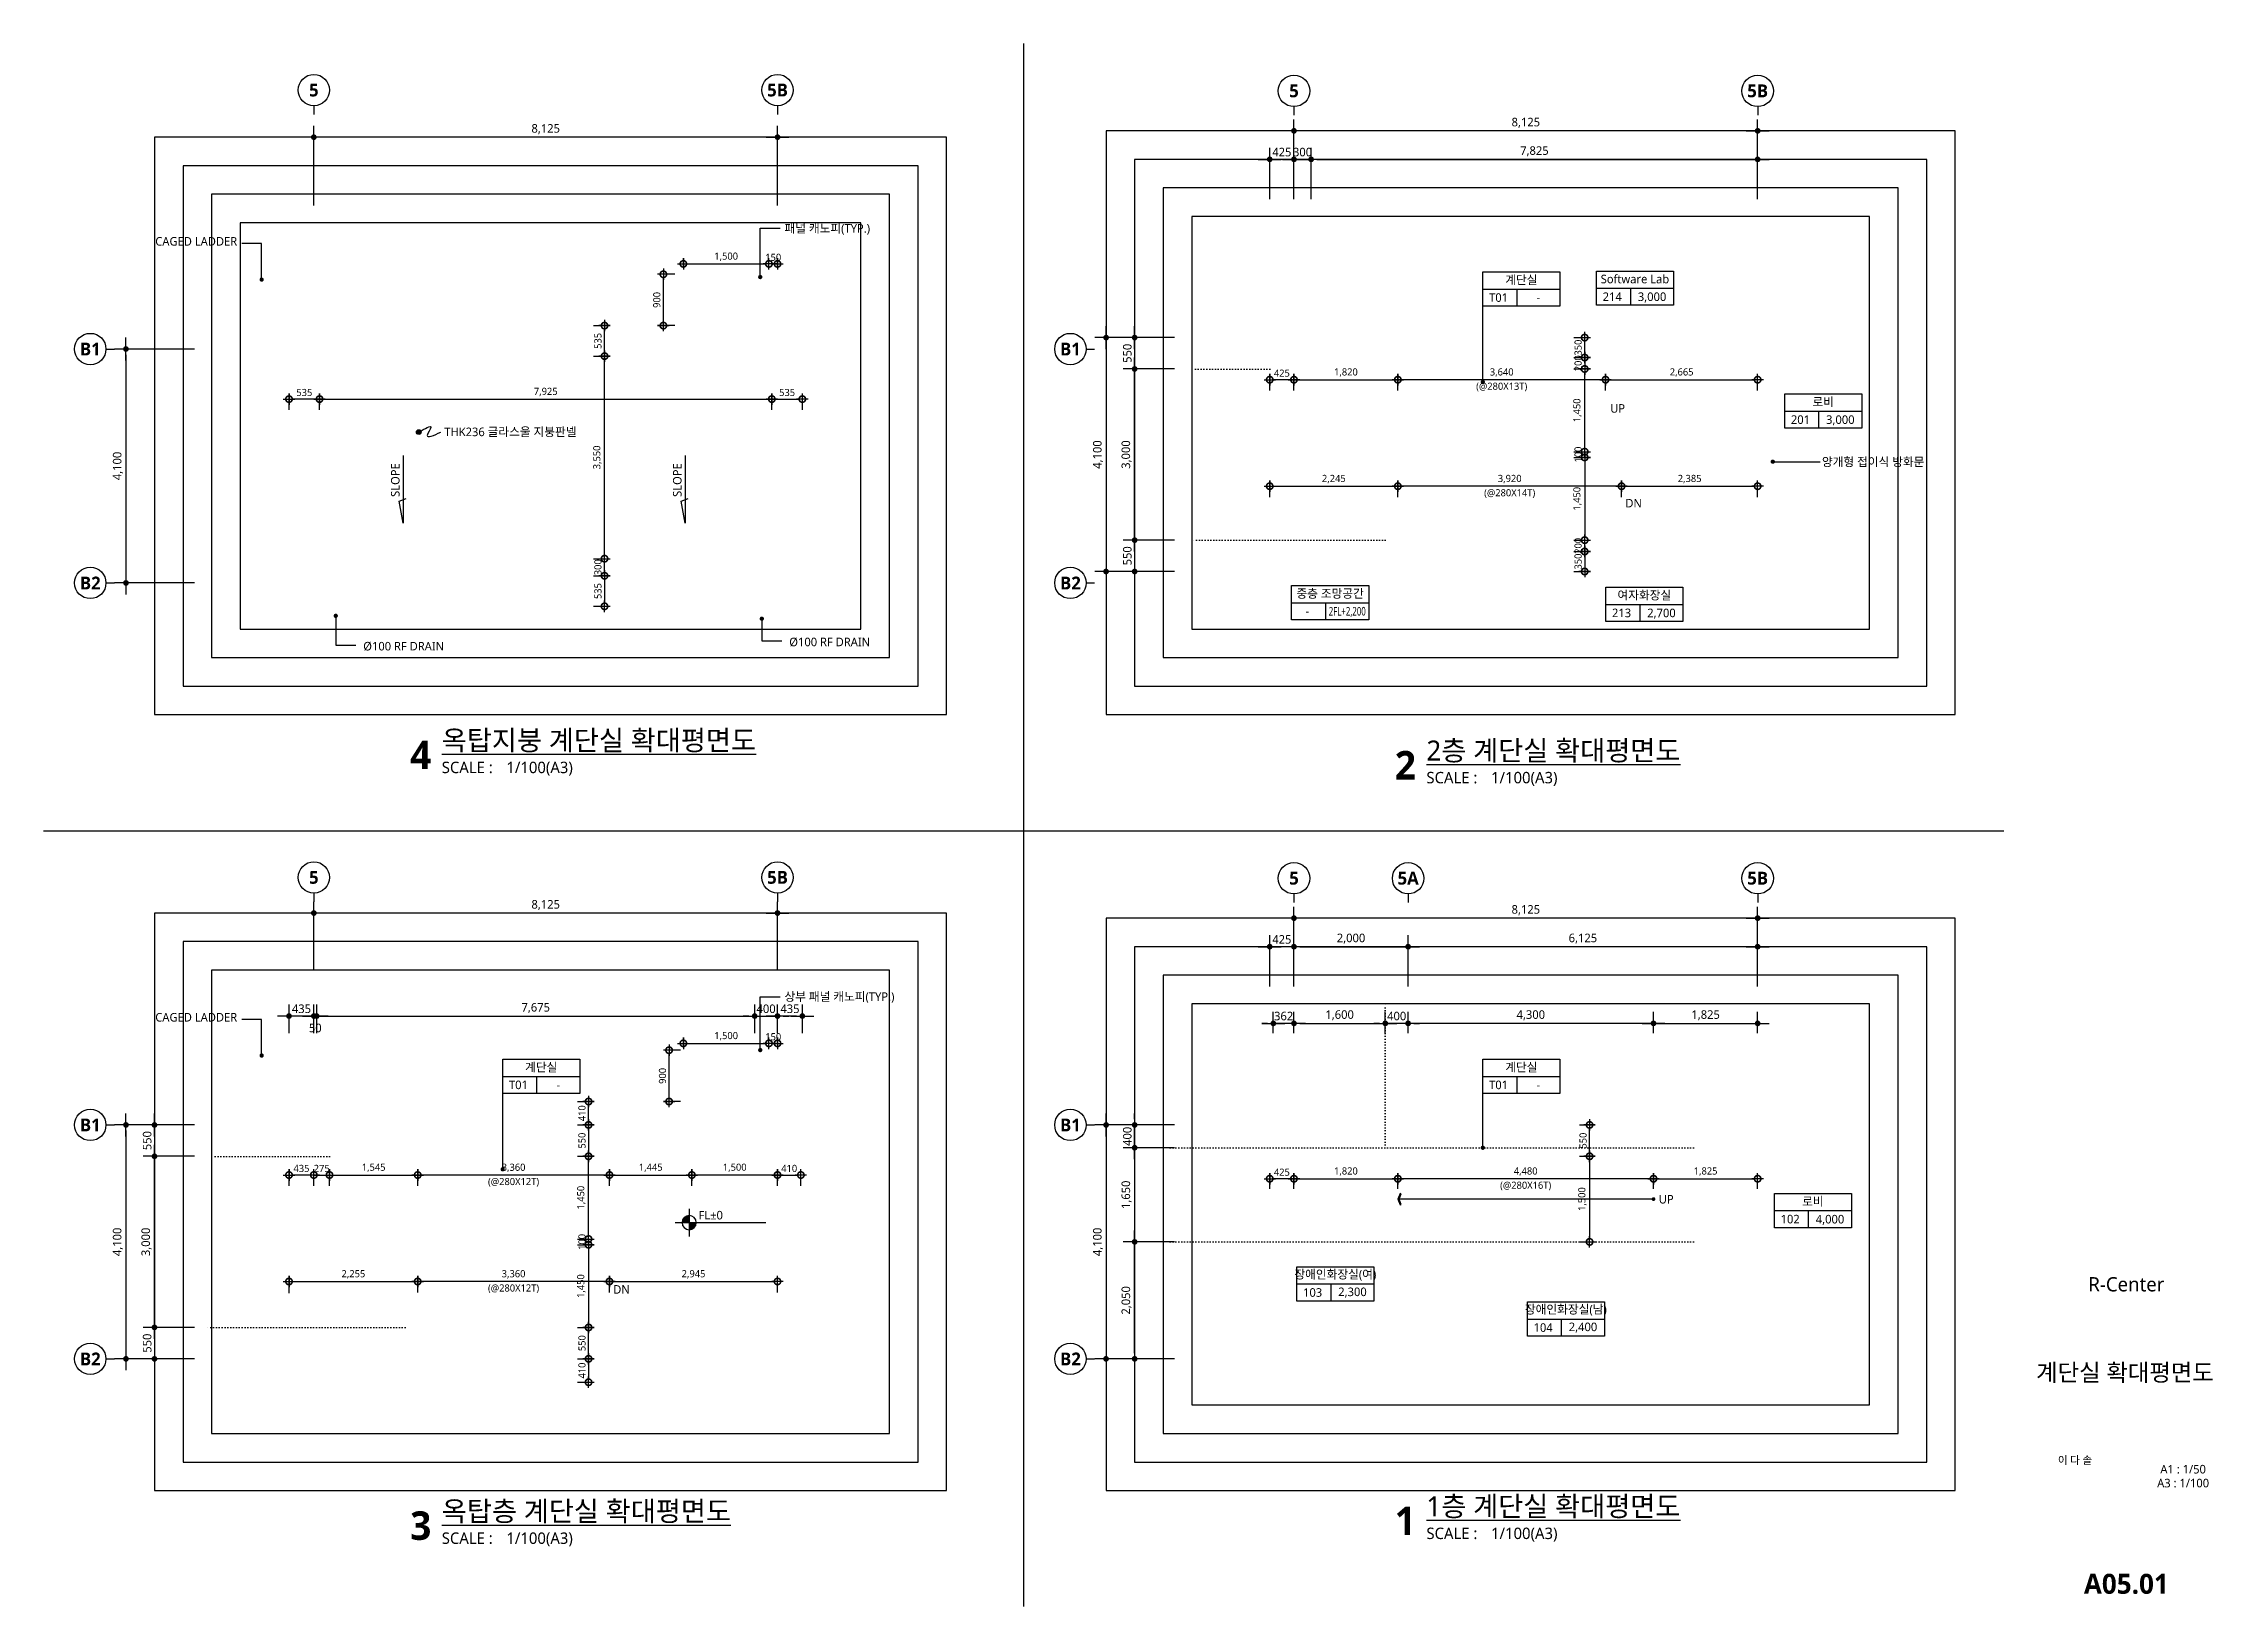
# Model space of a CAD drawing. Header units: millimetres. Extents: x 2325 to 124624, y 1250 to 28650.
# Drawn here: x 2325 to 40336, y 1250 to 28650 of the extents above; entities that cross this region are included whole.
import ezdxf
from ezdxf.enums import TextEntityAlignment as Align

# ---------------------------------------------------------------- set-up
doc = ezdxf.new("R2010")
doc.units = ezdxf.units.MM
doc.header["$LTSCALE"] = 200
doc.header["$PDMODE"] = 3
doc.linetypes.add('DOT-GAUN', pattern=[1.25, 0, -1.25])
doc.layers.get('Defpoints').update_dxf_attribs({"color": 137})
doc.layers.add('02Waste', color=171, linetype='Continuous', plot=False)
doc.layers.add('CEN-ETC', color=1, linetype='DOT-GAUN', plot=False)
for name, color, linetype in [('DIM', 7, 'Continuous'), ('DIM-INT', 7, 'Continuous'), ('SYM', 6, 'Continuous'), ('SYM-BUB', 3, 'Continuous'), ('SYM-LEAD', 6, 'Continuous'), ('SYM-LEVEL', 7, 'Continuous'), ('TEXT', 3, 'Continuous'), ('TEXT-NOTE', 6, 'Continuous'), ('XR-SHEET$0$TITLE', 7, 'Continuous'), ('XR-SHEET$1$SHT', 5, 'Continuous'), ('XR-SHEET$1$TEXT', 3, 'Continuous')]:
    doc.layers.add(name, color=color, linetype=linetype)
doc.styles.add('XR-SHEET$0$굴림체(옥산)', font='malgun.ttf')
doc.styles.add('맑은고딕', font='malgun.ttf')
doc.styles.add('맑은고딕B', font='malgunbd.ttf')
doc.styles.add('스타일1', font='malgun.ttf')
doc.dimstyles.new('CJA-S-50', dxfattribs={"dimscale": 50, "dimtxt": 2.5, "dimasz": 1, "dimexe": 2, "dimexo": 3, "dimgap": 1, "dimtad": 1, "dimdec": 0, "dimzin": 1, "dimdsep": 46, "dimlunit": 6, "dimtxsty": '스타일1', "dimblk": 'GAUN-DOT', "dimcen": -2, "dimdle": 2, "dimclrd": 256, "dimclre": 256, "dimclrt": 3, "dimadec": 0, "dimazin": 0, "dimtfac": 1, "dimtdec": 0, "dimtix": 1, "dimtmove": 2, "dimatfit": 3, "dimldrblk": 'DOTSMALL', "dimfxl": 1, "dimtolj": 1, "dimtzin": 1, "dimarcsym": 0})
doc.dimstyles.new('DIM-QD 1', dxfattribs={"dimscale": 100, "dimtxt": 3, "dimasz": 1.5, "dimexe": 1, "dimexo": 0, "dimgap": 1, "dimtad": 1, "dimdec": 3, "dimdsep": 46, "dimlunit": 6, "dimtxsty": '스타일1', "dimblk1": 'ARCHTICK', "dimblk2": 'DOT', "dimsah": 1, "dimcen": 0, "dimclrd": 256, "dimclre": 256, "dimclrt": 3, "dimazin": 2, "dimtfac": 1, "dimtdec": 3, "dimtix": 1, "dimtmove": 2, "dimatfit": 3, "dimldrblk": 'DOT', "dimfxl": 1, "dimtolj": 1, "dimtzin": 0, "dimarcsym": 0})
doc.dimstyles.new('GAUN-100', dxfattribs={"dimscale": 100, "dimtxt": 1.5, "dimasz": 1, "dimexe": 2, "dimexo": 3, "dimgap": 0.5, "dimtad": 1, "dimdec": 0, "dimzin": 1, "dimdsep": 46, "dimlunit": 6, "dimtxsty": '맑은고딕', "dimblk": 'CJDOT', "dimcen": 0.09, "dimdle": 1, "dimclrd": 256, "dimclre": 256, "dimclrt": 3, "dimadec": 0, "dimazin": 0, "dimtfac": 1, "dimtdec": 0, "dimtix": 1, "dimtmove": 2, "dimatfit": 3, "dimldrblk": 'CJDOT', "dimfxl": 1, "dimtolj": 1, "dimtzin": 1, "dimarcsym": 0})

msp = doc.modelspace()

# ---------------------------------------------------------------- texts
at = {"layer": 'TEXT', "color": 3, "style": '스타일1'}
for s, p in [('패널 캐노피(TYP.)', (15311.6, 25331.7)), ('CAGED LADDER', (4285.8, 25105.2)), ('THK236 글라스울 지붕판넬', (9349.7, 21765.6)), ('양개형 접이식 방화문', (33490.5, 21239.6)), ('%%C100 RF DRAIN', (7930.2, 18009.1)), ('%%C100 RF DRAIN', (15395.4, 18083.4)), ('상부 패널 캐노피(TYP.)', (15311.6, 11866.6)), ('CAGED LADDER', (4285.8, 11505.2))]:
    msp.add_text(s, height=150, dxfattribs=at).set_placement(p)
for s, p in [('UP', (29910.3, 22176.7)), ('DN', (30190.3, 20515.6)), ('UP', (30761.2, 8315.8)), ('DN', (12455.3, 6734.8))]:
    msp.add_text(s, height=150, dxfattribs=at).set_placement(p, align=Align.CENTER)
at = {"layer": 'TEXT', "style": '스타일1'}
msp.add_text('R-Center', height=250, dxfattribs=at).set_placement((38825, 6900), align=Align.MIDDLE_CENTER)

# ---------------------------------------------------------------- blocks, each defined once
blk = doc.blocks.new('XR-SHEET$0$TITLE')
at = {"layer": 'XR-SHEET$0$TITLE', "true_color": 0x000000, "style": 'XR-SHEET$0$굴림체(옥산)'}
for tag, height, p in [('동명칭', 6, (776.77, -457.26)), ('SCALE-A1', 3, (797.5, -522)), ('SCALE-A3', 3, (797.5, -527)), ('DATA', 3, (797.5, -540))]:
    blk.add_attdef(tag, text='', height=height, dxfattribs=at).set_placement(p, align=Align.MIDDLE)
for tag, height, p in [('TITLE1', 6, (776.5, -479.4)), ('TITLE4', 6, (776.5, -484.39)), ('TITLE2', 6, (776.5, -489)), ('TITLE5', 6, (776.5, -493.99)), ('TITLE3', 6, (776.5, -498.7)), ('NAME-1', 3, (760.16, -517.5)), ('NAME-2', 3, (760.16, -526.5)), ('A0.00', 7, (776.5, -561))]:
    blk.add_attdef(tag, text='', height=height, dxfattribs=at).set_placement(p, align=Align.MIDDLE_CENTER)
blk = doc.blocks.new('dwgtitle')
at = {"layer": 'SYM', "color": 3, "style": '스타일1'}
blk.add_text('SCALE :', height=4, dxfattribs=at).set_placement((12.25, -1.4))
at = {"layer": 'SYM', "color": 6, "style": '맑은고딕B'}
blk.add_attdef('A', text='', height=10, dxfattribs=at).set_placement((4.89, 5), align=Align.MIDDLE)
at = {"layer": 'SYM', "color": 3, "style": '스타일1'}
for tag, p, height in [('%%UTITLE', (12.25, 6.59), 7), ('1/100', (34.89, -1.4), 4)]:
    blk.add_attdef(tag, p, '', height=height, dxfattribs=at)
blk = doc.blocks.new('NEW_BUB')
at = {"layer": 'SYM-BUB', "color": 6}
blk.add_line((0, 3), (0, 0), dxfattribs=at)
blk.add_circle((0, 8.5), 5.5, dxfattribs=at)
at = {"layer": 'SYM-BUB', "color": 3, "style": '맑은고딕B'}
blk.add_attdef('X', text='', height=4.5, dxfattribs=at).set_placement((0, 8.5), align=Align.MIDDLE)
blk = doc.blocks.new('CJDOT')
blk.add_line((-2, 0), (2, 0))
at = {"const_width": 0.5}
blk.add_lwpolyline([(-0.25, 0, 1), (0.25, 0, 1)], format="xyb", close=True, dxfattribs=at)
blk = doc.blocks.new('*D19')
at = {"layer": 'Defpoints', "color": 0, "transparency": 16777216}
for p in [(24239, 13317), (24239, 11817), (32364, 11817)]:
    blk.add_point(p, dxfattribs=at)
at = {"layer": 'DIM', "lineweight": -2, "transparency": 16777216}
for p, q in [((24239, 12117), (24239, 13517)), ((32264, 13317), (24339, 13317)), ((32364, 12117), (32364, 13517))]:
    blk.add_line(p, q, dxfattribs=at)
at = {"layer": 'DIM', "lineweight": -2, "transparency": 16777216, "xscale": 100, "yscale": 100, "zscale": 100, "rotation": 180}
blk.add_blockref('CJDOT', (24239, 13317), dxfattribs=at)
at = {"layer": 'DIM', "lineweight": -2, "transparency": 16777216, "xscale": 100, "yscale": 100, "zscale": 100}
blk.add_blockref('CJDOT', (32364, 13317), dxfattribs=at)
at = {"layer": 'DIM', "color": 3, "transparency": 16777216, "insert": (28302, 13457), "char_height": 150, "attachment_point": 5, "style": '맑은고딕'}
blk.add_mtext('\\A1;8,125', dxfattribs=at)
blk = doc.blocks.new('*D20')
at = {"layer": 'Defpoints', "color": 0, "transparency": 16777216}
for p in [(26239, 12817), (24239, 11817), (26239, 11817)]:
    blk.add_point(p, dxfattribs=at)
at = {"layer": 'DIM', "lineweight": -2, "transparency": 16777216}
for p, q in [((24239, 12117), (24239, 13017)), ((26239, 12117), (26239, 13017)), ((24339, 12817), (26139, 12817))]:
    blk.add_line(p, q, dxfattribs=at)
at = {"layer": 'DIM', "lineweight": -2, "transparency": 16777216, "xscale": 100, "yscale": 100, "zscale": 100, "rotation": 180}
blk.add_blockref('CJDOT', (24239, 12817), dxfattribs=at)
at = {"layer": 'DIM', "lineweight": -2, "transparency": 16777216, "xscale": 100, "yscale": 100, "zscale": 100}
blk.add_blockref('CJDOT', (26239, 12817), dxfattribs=at)
at = {"layer": 'DIM', "color": 3, "transparency": 16777216, "insert": (25239, 12957), "char_height": 150, "attachment_point": 5, "style": '맑은고딕'}
blk.add_mtext('\\A1;2,000', dxfattribs=at)
blk = doc.blocks.new('*D21')
at = {"layer": 'Defpoints', "color": 0, "transparency": 16777216}
for p in [(22447, 9693), (20947, 5593), (22447, 5593)]:
    blk.add_point(p, dxfattribs=at)
at = {"layer": 'DIM', "lineweight": -2, "transparency": 16777216}
for p, q in [((22147, 9693), (20747, 9693)), ((20947, 9593), (20947, 5693)), ((22147, 5593), (20747, 5593))]:
    blk.add_line(p, q, dxfattribs=at)
at = {"layer": 'DIM', "lineweight": -2, "transparency": 16777216, "xscale": 100, "yscale": 100, "zscale": 100}
for p, rotation in [((20947, 9693), 90), ((20947, 5593), 270)]:
    blk.add_blockref('CJDOT', p, dxfattribs=dict(at, rotation=rotation))
at = {"layer": 'DIM', "color": 3, "transparency": 16777216, "insert": (20806, 7643), "char_height": 150, "attachment_point": 5, "rotation": 90, "style": '맑은고딕'}
blk.add_mtext('\\A1;4,100', dxfattribs=at)
blk = doc.blocks.new('*D22')
at = {"layer": 'Defpoints', "color": 0, "transparency": 16777216}
for p in [(21447, 7643), (22447, 7643), (22447, 5593)]:
    blk.add_point(p, dxfattribs=at)
at = {"layer": 'DIM', "lineweight": -2, "transparency": 16777216}
for p, q in [((22147, 7643), (21247, 7643)), ((21447, 5693), (21447, 7543)), ((22147, 5593), (21247, 5593))]:
    blk.add_line(p, q, dxfattribs=at)
at = {"layer": 'DIM', "lineweight": -2, "transparency": 16777216, "xscale": 100, "yscale": 100, "zscale": 100}
for p, rotation in [((21447, 7643), 90), ((21447, 5593), 270)]:
    blk.add_blockref('CJDOT', p, dxfattribs=dict(at, rotation=rotation))
at = {"layer": 'DIM', "color": 3, "transparency": 16777216, "insert": (21306, 6618), "char_height": 150, "attachment_point": 5, "rotation": 90, "style": '맑은고딕'}
blk.add_mtext('\\A1;2,050', dxfattribs=at)
blk = doc.blocks.new('arrowx')
at = {"layer": 'SYM', "color": 6}
blk.add_lwpolyline([(-0.2, -0.5), (-0.29, -0.46), (-0.11, 0), (-0.29, 0.46), (-0.2, 0.5), (0, 0)], close=True, dxfattribs=at)
for points in [[(-0.2, 0.5), (-0.29, 0.46), (0, 0), (-0.11, 0)], [(0, 0), (-0.11, 0), (-0.2, -0.5), (-0.29, -0.46)]]:
    blk.add_solid(points, dxfattribs=at)
blk = doc.blocks.new('GAUN-DOT')
at = {"linetype": 'ByBlock'}
for p, q in [((2, 0), (-2, 0)), ((0, -2), (0, 2))]:
    blk.add_line(p, q, dxfattribs=at)
at = {"const_width": 2.25}
blk.add_lwpolyline([(0, 0.28125, 1), (0, -0.28125, 1)], format="xyb", close=True, dxfattribs=at)
blk = doc.blocks.new('*D47')
at = {"layer": 'Defpoints', "color": 0, "transparency": 16777216}
for p in [(26059, 8750), (24239, 8424), (26059, 8424)]:
    blk.add_point(p, dxfattribs=at)
at = {"layer": 'DIM-INT', "lineweight": -2, "transparency": 16777216}
for p, q in [((24239, 8574), (24239, 8850)), ((24289, 8750), (26009, 8750)), ((26059, 8574), (26059, 8850))]:
    blk.add_line(p, q, dxfattribs=at)
at = {"layer": 'DIM-INT', "lineweight": -2, "transparency": 16777216, "xscale": 50, "yscale": 50, "zscale": 50, "rotation": 180}
blk.add_blockref('GAUN-DOT', (24239, 8750), dxfattribs=at)
at = {"layer": 'DIM-INT', "lineweight": -2, "transparency": 16777216, "xscale": 50, "yscale": 50, "zscale": 50}
blk.add_blockref('GAUN-DOT', (26059, 8750), dxfattribs=at)
at = {"layer": 'DIM-INT', "color": 3, "transparency": 16777216, "insert": (25149, 8875), "char_height": 125, "attachment_point": 5, "style": '스타일1'}
blk.add_mtext('\\A1;1,820', dxfattribs=at)
blk = doc.blocks.new('_DotSmall')
at = {"color": 0, "linetype": 'ByBlock', "const_width": 0.5}
blk.add_lwpolyline([(-0.0625, 0, 1), (0.0625, 0, 1)], format="xyb", close=True, dxfattribs=at)
blk = doc.blocks.new('*D48')
at = {"layer": 'Defpoints', "color": 0, "transparency": 16777216}
for p in [(26059, 8750), (26059, 8424), (30539, 8424)]:
    blk.add_point(p, dxfattribs=at)
at = {"layer": 'DIM-INT', "lineweight": -2, "transparency": 16777216}
for p, q in [((26059, 8574), (26059, 8850)), ((30489, 8750), (26109, 8750)), ((30539, 8574), (30539, 8850))]:
    blk.add_line(p, q, dxfattribs=at)
at = {"layer": 'DIM-INT', "lineweight": -2, "transparency": 16777216, "xscale": 50, "yscale": 50, "zscale": 50, "rotation": 180}
blk.add_blockref('GAUN-DOT', (26059, 8750), dxfattribs=at)
at = {"layer": 'DIM-INT', "lineweight": -2, "transparency": 16777216, "xscale": 50, "yscale": 50, "zscale": 50}
blk.add_blockref('GAUN-DOT', (30539, 8750), dxfattribs=at)
at = {"layer": 'DIM-INT', "color": 3, "transparency": 16777216, "char_height": 125, "attachment_point": 5, "style": '스타일1'}
for s, insert in [('\\A1;4,480', (28299, 8875)), ('\\A1;(@280X16T)', (28299, 8622))]:
    blk.add_mtext(s, dxfattribs=dict(at, insert=insert))
blk = doc.blocks.new('*D49')
at = {"layer": 'Defpoints', "color": 0, "transparency": 16777216}
for p in [(32364, 8750), (30539, 8424), (32364, 8424)]:
    blk.add_point(p, dxfattribs=at)
at = {"layer": 'DIM-INT', "lineweight": -2, "transparency": 16777216}
for p, q in [((30539, 8574), (30539, 8850)), ((30589, 8750), (32314, 8750)), ((32364, 8574), (32364, 8850))]:
    blk.add_line(p, q, dxfattribs=at)
at = {"layer": 'DIM-INT', "lineweight": -2, "transparency": 16777216, "xscale": 50, "yscale": 50, "zscale": 50, "rotation": 180}
blk.add_blockref('GAUN-DOT', (30539, 8750), dxfattribs=at)
at = {"layer": 'DIM-INT', "lineweight": -2, "transparency": 16777216, "xscale": 50, "yscale": 50, "zscale": 50}
blk.add_blockref('GAUN-DOT', (32364, 8750), dxfattribs=at)
at = {"layer": 'DIM-INT', "color": 3, "transparency": 16777216, "insert": (31452, 8875), "char_height": 125, "attachment_point": 5, "style": '스타일1'}
blk.add_mtext('\\A1;1,825', dxfattribs=at)
blk = doc.blocks.new('room')
at = {"layer": 'TEXT-NOTE'}
for p, q in [((0, 0), (0, 12)), ((0, 12), (27, 12)), ((27, 12), (27, 0)), ((0, 6), (27, 6)), ((27, 0), (0, 0)), ((12, 0), (12, 6))]:
    blk.add_line(p, q, dxfattribs=at)
at = {"layer": 'TEXT-NOTE', "color": 3, "style": '스타일1'}
for tag, p in [('실명', (13.5, 9.28)), ('101', (5.53, 3.02)), ('2400', (19.5, 3))]:
    blk.add_attdef(tag, text='', height=3, dxfattribs=at).set_placement(p, align=Align.MIDDLE)
blk = doc.blocks.new('_ARCHTICK')
at = {"color": 0, "linetype": 'ByBlock', "const_width": 0.15}
blk.add_lwpolyline([(-0.5, -0.5), (0.5, 0.5)], dxfattribs=at)
blk = doc.blocks.new('_DOT')
at = {"color": 0, "linetype": 'ByBlock'}
blk.add_line((-0.5, 0), (-1, 0), dxfattribs=at)
at = {"color": 0, "linetype": 'ByBlock', "const_width": 0.5}
blk.add_lwpolyline([(-0.25, 0, 1), (0.25, 0, 1)], format="xyb", close=True, dxfattribs=at)
blk = doc.blocks.new('*D50')
at = {"layer": 'Defpoints', "color": 0, "transparency": 16777216}
for p in [(26239, 12817), (26239, 11817), (32364, 11817)]:
    blk.add_point(p, dxfattribs=at)
at = {"layer": 'DIM', "lineweight": -2, "transparency": 16777216}
for p, q in [((26239, 12117), (26239, 13017)), ((32364, 12117), (32364, 13017)), ((32264, 12817), (26339, 12817))]:
    blk.add_line(p, q, dxfattribs=at)
at = {"layer": 'DIM', "lineweight": -2, "transparency": 16777216, "xscale": 100, "yscale": 100, "zscale": 100, "rotation": 180}
blk.add_blockref('CJDOT', (26239, 12817), dxfattribs=at)
at = {"layer": 'DIM', "lineweight": -2, "transparency": 16777216, "xscale": 100, "yscale": 100, "zscale": 100}
blk.add_blockref('CJDOT', (32364, 12817), dxfattribs=at)
at = {"layer": 'DIM', "color": 3, "transparency": 16777216, "insert": (29302, 12957), "char_height": 150, "attachment_point": 5, "style": '맑은고딕'}
blk.add_mtext('\\A1;6,125', dxfattribs=at)
blk = doc.blocks.new('*D51')
at = {"layer": 'Defpoints', "color": 0, "transparency": 16777216}
for p in [(22447, 9293), (21447, 7643), (22447, 7643)]:
    blk.add_point(p, dxfattribs=at)
at = {"layer": 'DIM', "lineweight": -2, "transparency": 16777216}
for p, q in [((22147, 9293), (21247, 9293)), ((21447, 9193), (21447, 7743)), ((22147, 7643), (21247, 7643))]:
    blk.add_line(p, q, dxfattribs=at)
at = {"layer": 'DIM', "lineweight": -2, "transparency": 16777216, "xscale": 100, "yscale": 100, "zscale": 100}
for p, rotation in [((21447, 9293), 90), ((21447, 7643), 270)]:
    blk.add_blockref('CJDOT', p, dxfattribs=dict(at, rotation=rotation))
at = {"layer": 'DIM', "color": 3, "transparency": 16777216, "insert": (21306, 8468), "char_height": 150, "attachment_point": 5, "rotation": 90, "style": '맑은고딕'}
blk.add_mtext('\\A1;1,650', dxfattribs=at)
blk = doc.blocks.new('*D53')
at = {"layer": 'Defpoints', "color": 0, "transparency": 16777216}
for p in [(24239, 27117), (24239, 25617), (32364, 25617)]:
    blk.add_point(p, dxfattribs=at)
at = {"layer": 'DIM', "lineweight": -2, "transparency": 16777216}
for p, q in [((24239, 25917), (24239, 27317)), ((32264, 27117), (24339, 27117)), ((32364, 25917), (32364, 27317))]:
    blk.add_line(p, q, dxfattribs=at)
at = {"layer": 'DIM', "lineweight": -2, "transparency": 16777216, "xscale": 100, "yscale": 100, "zscale": 100, "rotation": 180}
blk.add_blockref('CJDOT', (24239, 27117), dxfattribs=at)
at = {"layer": 'DIM', "lineweight": -2, "transparency": 16777216, "xscale": 100, "yscale": 100, "zscale": 100}
blk.add_blockref('CJDOT', (32364, 27117), dxfattribs=at)
at = {"layer": 'DIM', "color": 3, "transparency": 16777216, "insert": (28302, 27257), "char_height": 150, "attachment_point": 5, "style": '맑은고딕'}
blk.add_mtext('\\A1;8,125', dxfattribs=at)
blk = doc.blocks.new('*D54')
at = {"layer": 'Defpoints', "color": 0, "transparency": 16777216}
for p in [(24539, 26617), (24239, 25617), (24539, 25617)]:
    blk.add_point(p, dxfattribs=at)
at = {"layer": 'DIM', "lineweight": -2, "transparency": 16777216}
for p, q in [((24139, 26617), (24039, 26617)), ((24239, 25917), (24239, 26817)), ((24239, 26617), (24539, 26617)), ((24539, 25917), (24539, 26817)), ((24639, 26617), (24739, 26617))]:
    blk.add_line(p, q, dxfattribs=at)
at = {"layer": 'DIM', "lineweight": -2, "transparency": 16777216, "xscale": 100, "yscale": 100, "zscale": 100}
blk.add_blockref('CJDOT', (24239, 26617), dxfattribs=at)
at = {"layer": 'DIM', "lineweight": -2, "transparency": 16777216, "xscale": 100, "yscale": 100, "zscale": 100, "rotation": 180}
blk.add_blockref('CJDOT', (24539, 26617), dxfattribs=at)
at = {"layer": 'DIM', "color": 3, "transparency": 16777216, "insert": (24389, 26744), "char_height": 150, "attachment_point": 5, "style": '맑은고딕'}
blk.add_mtext('\\A1;300', dxfattribs=at)
blk = doc.blocks.new('*D55')
at = {"layer": 'Defpoints', "color": 0, "transparency": 16777216}
for p in [(22447, 23493), (20947, 19393), (22447, 19393)]:
    blk.add_point(p, dxfattribs=at)
at = {"layer": 'DIM', "lineweight": -2, "transparency": 16777216}
for p, q in [((22147, 23493), (20747, 23493)), ((20947, 23393), (20947, 19493)), ((22147, 19393), (20747, 19393))]:
    blk.add_line(p, q, dxfattribs=at)
at = {"layer": 'DIM', "lineweight": -2, "transparency": 16777216, "xscale": 100, "yscale": 100, "zscale": 100}
for p, rotation in [((20947, 23493), 90), ((20947, 19393), 270)]:
    blk.add_blockref('CJDOT', p, dxfattribs=dict(at, rotation=rotation))
at = {"layer": 'DIM', "color": 3, "transparency": 16777216, "insert": (20806, 21443), "char_height": 150, "attachment_point": 5, "rotation": 90, "style": '맑은고딕'}
blk.add_mtext('\\A1;4,100', dxfattribs=at)
blk = doc.blocks.new('*D56')
at = {"layer": 'Defpoints', "color": 0, "transparency": 16777216}
for p in [(21447, 22943), (22447, 22943), (22447, 19943)]:
    blk.add_point(p, dxfattribs=at)
at = {"layer": 'DIM', "lineweight": -2, "transparency": 16777216}
for p, q in [((22147, 22943), (21247, 22943)), ((21447, 20043), (21447, 22843)), ((22147, 19943), (21247, 19943))]:
    blk.add_line(p, q, dxfattribs=at)
at = {"layer": 'DIM', "lineweight": -2, "transparency": 16777216, "xscale": 100, "yscale": 100, "zscale": 100}
for p, rotation in [((21447, 22943), 90), ((21447, 19943), 270)]:
    blk.add_blockref('CJDOT', p, dxfattribs=dict(at, rotation=rotation))
at = {"layer": 'DIM', "color": 3, "transparency": 16777216, "insert": (21306, 21443), "char_height": 150, "attachment_point": 5, "rotation": 90, "style": '맑은고딕'}
blk.add_mtext('\\A1;3,000', dxfattribs=at)
blk = doc.blocks.new('*D52')
at = {"layer": 'Defpoints', "color": 0, "transparency": 16777216}
for p in [(22447, 23493), (21447, 22943), (22447, 22943)]:
    blk.add_point(p, dxfattribs=at)
at = {"layer": 'DIM', "lineweight": -2, "transparency": 16777216}
for p, q in [((22147, 23493), (21247, 23493)), ((21447, 23393), (21447, 23043)), ((22147, 22943), (21247, 22943))]:
    blk.add_line(p, q, dxfattribs=at)
at = {"layer": 'DIM', "lineweight": -2, "transparency": 16777216, "xscale": 100, "yscale": 100, "zscale": 100}
for p, rotation in [((21447, 23493), 90), ((21447, 22943), 270)]:
    blk.add_blockref('CJDOT', p, dxfattribs=dict(at, rotation=rotation))
at = {"layer": 'DIM', "color": 3, "transparency": 16777216, "insert": (21319, 23218), "char_height": 150, "attachment_point": 5, "rotation": 90, "style": '맑은고딕'}
blk.add_mtext('\\A1;550', dxfattribs=at)
blk = doc.blocks.new('*D57')
at = {"layer": 'Defpoints', "color": 0, "transparency": 16777216}
for p in [(26059, 22755), (24239, 22413), (26059, 22413)]:
    blk.add_point(p, dxfattribs=at)
at = {"layer": 'DIM-INT', "lineweight": -2, "transparency": 16777216}
for p, q in [((24239, 22563), (24239, 22855)), ((26059, 22563), (26059, 22855)), ((24289, 22755), (26009, 22755))]:
    blk.add_line(p, q, dxfattribs=at)
at = {"layer": 'DIM-INT', "lineweight": -2, "transparency": 16777216, "xscale": 50, "yscale": 50, "zscale": 50, "rotation": 180}
blk.add_blockref('GAUN-DOT', (24239, 22755), dxfattribs=at)
at = {"layer": 'DIM-INT', "lineweight": -2, "transparency": 16777216, "xscale": 50, "yscale": 50, "zscale": 50}
blk.add_blockref('GAUN-DOT', (26059, 22755), dxfattribs=at)
at = {"layer": 'DIM-INT', "color": 3, "transparency": 16777216, "insert": (25149, 22880), "char_height": 125, "attachment_point": 5, "style": '스타일1'}
blk.add_mtext('\\A1;1,820', dxfattribs=at)
blk = doc.blocks.new('*D58')
at = {"layer": 'Defpoints', "color": 0, "transparency": 16777216}
for p in [(26059, 22755), (26059, 22413), (29699, 22413)]:
    blk.add_point(p, dxfattribs=at)
at = {"layer": 'DIM-INT', "lineweight": -2, "transparency": 16777216}
for p, q in [((26059, 22563), (26059, 22855)), ((29699, 22563), (29699, 22855)), ((29649, 22755), (26109, 22755))]:
    blk.add_line(p, q, dxfattribs=at)
at = {"layer": 'DIM-INT', "lineweight": -2, "transparency": 16777216, "xscale": 50, "yscale": 50, "zscale": 50, "rotation": 180}
blk.add_blockref('GAUN-DOT', (26059, 22755), dxfattribs=at)
at = {"layer": 'DIM-INT', "lineweight": -2, "transparency": 16777216, "xscale": 50, "yscale": 50, "zscale": 50}
blk.add_blockref('GAUN-DOT', (29699, 22755), dxfattribs=at)
at = {"layer": 'DIM-INT', "color": 3, "transparency": 16777216, "char_height": 125, "attachment_point": 5, "style": '스타일1'}
for s, insert in [('\\A1;3,640', (27879, 22880)), ('\\A1;(@280X13T)', (27879, 22627))]:
    blk.add_mtext(s, dxfattribs=dict(at, insert=insert))
blk = doc.blocks.new('*D59')
at = {"layer": 'Defpoints', "color": 0, "transparency": 16777216}
for p in [(32364, 22755), (29699, 22413), (32364, 22413)]:
    blk.add_point(p, dxfattribs=at)
at = {"layer": 'DIM-INT', "lineweight": -2, "transparency": 16777216}
for p, q in [((29699, 22563), (29699, 22855)), ((32364, 22563), (32364, 22855)), ((29749, 22755), (32314, 22755))]:
    blk.add_line(p, q, dxfattribs=at)
at = {"layer": 'DIM-INT', "lineweight": -2, "transparency": 16777216, "xscale": 50, "yscale": 50, "zscale": 50, "rotation": 180}
blk.add_blockref('GAUN-DOT', (29699, 22755), dxfattribs=at)
at = {"layer": 'DIM-INT', "lineweight": -2, "transparency": 16777216, "xscale": 50, "yscale": 50, "zscale": 50}
blk.add_blockref('GAUN-DOT', (32364, 22755), dxfattribs=at)
at = {"layer": 'DIM-INT', "color": 3, "transparency": 16777216, "insert": (31032, 22880), "char_height": 125, "attachment_point": 5, "style": '스타일1'}
blk.add_mtext('\\A1;2,665', dxfattribs=at)
blk = doc.blocks.new('*D60')
at = {"layer": 'Defpoints', "color": 0, "transparency": 16777216}
for p in [(23814, 20547), (26059, 20888), (26059, 20547)]:
    blk.add_point(p, dxfattribs=at)
at = {"layer": 'DIM-INT', "lineweight": -2, "transparency": 16777216}
for p, q in [((23814, 20697), (23814, 20988)), ((26059, 20697), (26059, 20988)), ((23864, 20888), (26009, 20888))]:
    blk.add_line(p, q, dxfattribs=at)
at = {"layer": 'DIM-INT', "lineweight": -2, "transparency": 16777216, "xscale": 50, "yscale": 50, "zscale": 50, "rotation": 180}
blk.add_blockref('GAUN-DOT', (23814, 20888), dxfattribs=at)
at = {"layer": 'DIM-INT', "lineweight": -2, "transparency": 16777216, "xscale": 50, "yscale": 50, "zscale": 50}
blk.add_blockref('GAUN-DOT', (26059, 20888), dxfattribs=at)
at = {"layer": 'DIM-INT', "color": 3, "transparency": 16777216, "insert": (24937, 21013), "char_height": 125, "attachment_point": 5, "style": '스타일1'}
blk.add_mtext('\\A1;2,245', dxfattribs=at)
blk = doc.blocks.new('*D61')
at = {"layer": 'Defpoints', "color": 0, "transparency": 16777216}
for p in [(26059, 20888), (26059, 20547), (29979, 20547)]:
    blk.add_point(p, dxfattribs=at)
at = {"layer": 'DIM-INT', "lineweight": -2, "transparency": 16777216}
for p, q in [((26059, 20697), (26059, 20988)), ((29979, 20697), (29979, 20988)), ((29929, 20888), (26109, 20888))]:
    blk.add_line(p, q, dxfattribs=at)
at = {"layer": 'DIM-INT', "lineweight": -2, "transparency": 16777216, "xscale": 50, "yscale": 50, "zscale": 50, "rotation": 180}
blk.add_blockref('GAUN-DOT', (26059, 20888), dxfattribs=at)
at = {"layer": 'DIM-INT', "lineweight": -2, "transparency": 16777216, "xscale": 50, "yscale": 50, "zscale": 50}
blk.add_blockref('GAUN-DOT', (29979, 20888), dxfattribs=at)
at = {"layer": 'DIM-INT', "color": 3, "transparency": 16777216, "char_height": 125, "attachment_point": 5, "style": '스타일1'}
for s, insert in [('\\A1;3,920', (28019, 21013)), ('\\A1;(@280X14T)', (28019, 20760))]:
    blk.add_mtext(s, dxfattribs=dict(at, insert=insert))
blk = doc.blocks.new('*D62')
at = {"layer": 'Defpoints', "color": 0, "transparency": 16777216}
for p in [(29979, 20547), (32364, 20888), (32364, 20547)]:
    blk.add_point(p, dxfattribs=at)
at = {"layer": 'DIM-INT', "lineweight": -2, "transparency": 16777216}
for p, q in [((29979, 20697), (29979, 20988)), ((32364, 20697), (32364, 20988)), ((30029, 20888), (32314, 20888))]:
    blk.add_line(p, q, dxfattribs=at)
at = {"layer": 'DIM-INT', "lineweight": -2, "transparency": 16777216, "xscale": 50, "yscale": 50, "zscale": 50, "rotation": 180}
blk.add_blockref('GAUN-DOT', (29979, 20888), dxfattribs=at)
at = {"layer": 'DIM-INT', "lineweight": -2, "transparency": 16777216, "xscale": 50, "yscale": 50, "zscale": 50}
blk.add_blockref('GAUN-DOT', (32364, 20888), dxfattribs=at)
at = {"layer": 'DIM-INT', "color": 3, "transparency": 16777216, "insert": (31172, 21013), "char_height": 125, "attachment_point": 5, "style": '스타일1'}
blk.add_mtext('\\A1;2,385', dxfattribs=at)
blk = doc.blocks.new('*D63')
at = {"layer": 'Defpoints', "color": 0, "transparency": 16777216}
for p in [(28991, 21393), (28991, 19943), (29333, 19943)]:
    blk.add_point(p, dxfattribs=at)
at = {"layer": 'DIM-INT', "lineweight": -2, "transparency": 16777216}
for p, q in [((29141, 21393), (29433, 21393)), ((29333, 21343), (29333, 19993)), ((29141, 19943), (29433, 19943))]:
    blk.add_line(p, q, dxfattribs=at)
at = {"layer": 'DIM-INT', "lineweight": -2, "transparency": 16777216, "xscale": 50, "yscale": 50, "zscale": 50}
for p, rotation in [((29333, 21393), 90), ((29333, 19943), 270)]:
    blk.add_blockref('GAUN-DOT', p, dxfattribs=dict(at, rotation=rotation))
at = {"layer": 'DIM-INT', "color": 3, "transparency": 16777216, "insert": (29207, 20668), "char_height": 125, "attachment_point": 5, "rotation": 90, "style": '스타일1'}
blk.add_mtext('\\A1;1,450', dxfattribs=at)
blk = doc.blocks.new('*D64')
at = {"layer": 'Defpoints', "color": 0, "transparency": 16777216}
for p in [(28991, 21493), (28991, 21393), (29333, 21493)]:
    blk.add_point(p, dxfattribs=at)
at = {"layer": 'DIM-INT', "lineweight": -2, "transparency": 16777216}
for p, q in [((29141, 21493), (29433, 21493)), ((29141, 21393), (29433, 21393)), ((29333, 21543), (29333, 21593)), ((29333, 21393), (29333, 21493)), ((29333, 21343), (29333, 21293))]:
    blk.add_line(p, q, dxfattribs=at)
at = {"layer": 'DIM-INT', "lineweight": -2, "transparency": 16777216, "xscale": 50, "yscale": 50, "zscale": 50}
for p, rotation in [((29333, 21493), 270), ((29333, 21393), 90)]:
    blk.add_blockref('GAUN-DOT', p, dxfattribs=dict(at, rotation=rotation))
at = {"layer": 'DIM-INT', "color": 3, "transparency": 16777216, "insert": (29218, 21443), "char_height": 125, "attachment_point": 5, "rotation": 90, "style": '스타일1'}
blk.add_mtext('\\A1;100', dxfattribs=at)
blk = doc.blocks.new('*D65')
at = {"layer": 'Defpoints', "color": 0, "transparency": 16777216}
for p in [(28991, 22943), (29333, 22943), (28991, 21493)]:
    blk.add_point(p, dxfattribs=at)
at = {"layer": 'DIM-INT', "lineweight": -2, "transparency": 16777216}
for p, q in [((29141, 22943), (29433, 22943)), ((29333, 21543), (29333, 22893)), ((29141, 21493), (29433, 21493))]:
    blk.add_line(p, q, dxfattribs=at)
at = {"layer": 'DIM-INT', "lineweight": -2, "transparency": 16777216, "xscale": 50, "yscale": 50, "zscale": 50}
for p, rotation in [((29333, 22943), 90), ((29333, 21493), 270)]:
    blk.add_blockref('GAUN-DOT', p, dxfattribs=dict(at, rotation=rotation))
at = {"layer": 'DIM-INT', "color": 3, "transparency": 16777216, "insert": (29207, 22218), "char_height": 125, "attachment_point": 5, "rotation": 90, "style": '스타일1'}
blk.add_mtext('\\A1;1,450', dxfattribs=at)
blk = doc.blocks.new('*D66')
at = {"layer": 'Defpoints', "color": 0, "transparency": 16777216}
for p in [(23814, 26617), (23814, 25617), (24239, 25617)]:
    blk.add_point(p, dxfattribs=at)
at = {"layer": 'DIM', "lineweight": -2, "transparency": 16777216}
for p, q in [((23714, 26617), (23614, 26617)), ((23814, 25917), (23814, 26817)), ((24239, 26617), (23814, 26617)), ((24239, 25917), (24239, 26817)), ((24339, 26617), (24439, 26617))]:
    blk.add_line(p, q, dxfattribs=at)
at = {"layer": 'DIM', "lineweight": -2, "transparency": 16777216, "xscale": 100, "yscale": 100, "zscale": 100}
blk.add_blockref('CJDOT', (23814, 26617), dxfattribs=at)
at = {"layer": 'DIM', "lineweight": -2, "transparency": 16777216, "xscale": 100, "yscale": 100, "zscale": 100, "rotation": 180}
blk.add_blockref('CJDOT', (24239, 26617), dxfattribs=at)
at = {"layer": 'DIM', "color": 3, "transparency": 16777216, "insert": (24027, 26744), "char_height": 150, "attachment_point": 5, "style": '맑은고딕'}
blk.add_mtext('\\A1;425', dxfattribs=at)
blk = doc.blocks.new('*D67')
at = {"layer": 'Defpoints', "color": 0, "transparency": 16777216}
for p in [(22447, 19943), (21447, 19393), (22447, 19393)]:
    blk.add_point(p, dxfattribs=at)
at = {"layer": 'DIM', "lineweight": -2, "transparency": 16777216}
for p, q in [((22147, 19943), (21247, 19943)), ((21447, 19843), (21447, 19493)), ((22147, 19393), (21247, 19393))]:
    blk.add_line(p, q, dxfattribs=at)
at = {"layer": 'DIM', "lineweight": -2, "transparency": 16777216, "xscale": 100, "yscale": 100, "zscale": 100}
for p, rotation in [((21447, 19943), 90), ((21447, 19393), 270)]:
    blk.add_blockref('CJDOT', p, dxfattribs=dict(at, rotation=rotation))
at = {"layer": 'DIM', "color": 3, "transparency": 16777216, "insert": (21319, 19668), "char_height": 150, "attachment_point": 5, "rotation": 90, "style": '맑은고딕'}
blk.add_mtext('\\A1;550', dxfattribs=at)
blk = doc.blocks.new('*D68')
at = {"layer": 'Defpoints', "color": 0, "transparency": 16777216}
for p in [(23814, 22755), (23814, 22413), (24239, 22413)]:
    blk.add_point(p, dxfattribs=at)
at = {"layer": 'DIM-INT', "lineweight": -2, "transparency": 16777216}
for p, q in [((23814, 22563), (23814, 22855)), ((24239, 22563), (24239, 22855)), ((24189, 22755), (23864, 22755))]:
    blk.add_line(p, q, dxfattribs=at)
at = {"layer": 'DIM-INT', "lineweight": -2, "transparency": 16777216, "xscale": 50, "yscale": 50, "zscale": 50, "rotation": 180}
blk.add_blockref('GAUN-DOT', (23814, 22755), dxfattribs=at)
at = {"layer": 'DIM-INT', "lineweight": -2, "transparency": 16777216, "xscale": 50, "yscale": 50, "zscale": 50}
blk.add_blockref('GAUN-DOT', (24239, 22755), dxfattribs=at)
at = {"layer": 'DIM-INT', "color": 3, "transparency": 16777216, "insert": (24027, 22869), "char_height": 125, "attachment_point": 5, "style": '스타일1'}
blk.add_mtext('\\A1;425', dxfattribs=at)
blk = doc.blocks.new('*D70')
at = {"layer": 'Defpoints', "color": 0, "transparency": 16777216}
for p in [(7064, 13406), (7064, 12106), (15189, 12106)]:
    blk.add_point(p, dxfattribs=at)
at = {"layer": 'DIM', "lineweight": -2, "transparency": 16777216}
for p, q in [((7064, 12406), (7064, 13606)), ((15089, 13406), (7164, 13406)), ((15189, 12406), (15189, 13606))]:
    blk.add_line(p, q, dxfattribs=at)
at = {"layer": 'DIM', "lineweight": -2, "transparency": 16777216, "xscale": 100, "yscale": 100, "zscale": 100, "rotation": 180}
blk.add_blockref('CJDOT', (7064, 13406), dxfattribs=at)
at = {"layer": 'DIM', "lineweight": -2, "transparency": 16777216, "xscale": 100, "yscale": 100, "zscale": 100}
blk.add_blockref('CJDOT', (15189, 13406), dxfattribs=at)
at = {"layer": 'DIM', "color": 3, "transparency": 16777216, "insert": (11127, 13546), "char_height": 150, "attachment_point": 5, "style": '맑은고딕'}
blk.add_mtext('\\A1;8,125', dxfattribs=at)
blk = doc.blocks.new('*D71')
at = {"layer": 'Defpoints', "color": 0, "transparency": 16777216}
for p in [(7114, 11601), (7064, 11001), (7114, 11001)]:
    blk.add_point(p, dxfattribs=at)
at = {"layer": 'DIM', "lineweight": -2, "transparency": 16777216}
for p, q in [((7064, 11301), (7064, 11801)), ((7114, 11301), (7114, 11801)), ((6964, 11601), (6864, 11601)), ((7064, 11601), (7114, 11601)), ((7214, 11601), (7314, 11601))]:
    blk.add_line(p, q, dxfattribs=at)
at = {"layer": 'DIM', "lineweight": -2, "transparency": 16777216, "xscale": 100, "yscale": 100, "zscale": 100}
blk.add_blockref('CJDOT', (7064, 11601), dxfattribs=at)
at = {"layer": 'DIM', "lineweight": -2, "transparency": 16777216, "xscale": 100, "yscale": 100, "zscale": 100, "rotation": 180}
blk.add_blockref('CJDOT', (7114, 11601), dxfattribs=at)
at = {"layer": 'DIM', "color": 3, "transparency": 16777216, "insert": (7089, 11392), "char_height": 150, "attachment_point": 5, "style": '맑은고딕'}
blk.add_mtext('\\A1;50', dxfattribs=at)
blk = doc.blocks.new('*D69')
at = {"layer": 'Defpoints', "color": 0, "transparency": 16777216}
for p in [(15189, 11601), (14789, 11001), (15189, 11001)]:
    blk.add_point(p, dxfattribs=at)
at = {"layer": 'DIM', "lineweight": -2, "transparency": 16777216}
for p, q in [((14789, 11301), (14789, 11801)), ((15189, 11301), (15189, 11801)), ((14689, 11601), (14589, 11601)), ((14789, 11601), (15189, 11601)), ((15289, 11601), (15389, 11601))]:
    blk.add_line(p, q, dxfattribs=at)
at = {"layer": 'DIM', "lineweight": -2, "transparency": 16777216, "xscale": 100, "yscale": 100, "zscale": 100}
blk.add_blockref('CJDOT', (14789, 11601), dxfattribs=at)
at = {"layer": 'DIM', "lineweight": -2, "transparency": 16777216, "xscale": 100, "yscale": 100, "zscale": 100, "rotation": 180}
blk.add_blockref('CJDOT', (15189, 11601), dxfattribs=at)
at = {"layer": 'DIM', "color": 3, "transparency": 16777216, "insert": (14989, 11728), "char_height": 150, "attachment_point": 5, "style": '맑은고딕'}
blk.add_mtext('\\A1;400', dxfattribs=at)
blk = doc.blocks.new('*D75')
at = {"layer": 'Defpoints', "color": 0, "transparency": 16777216}
for p in [(13289, 11003), (13639, 11003), (13639, 10103)]:
    blk.add_point(p, dxfattribs=at)
at = {"layer": 'DIM-INT', "lineweight": -2, "transparency": 16777216}
for p, q in [((13489, 11003), (13189, 11003)), ((13289, 10153), (13289, 10953)), ((13489, 10103), (13189, 10103))]:
    blk.add_line(p, q, dxfattribs=at)
at = {"layer": 'DIM-INT', "lineweight": -2, "transparency": 16777216, "xscale": 50, "yscale": 50, "zscale": 50}
for p, rotation in [((13289, 11003), 90), ((13289, 10103), 270)]:
    blk.add_blockref('GAUN-DOT', p, dxfattribs=dict(at, rotation=rotation))
at = {"layer": 'DIM-INT', "color": 3, "transparency": 16777216, "insert": (13174, 10553), "char_height": 125, "attachment_point": 5, "rotation": 90, "style": '스타일1'}
blk.add_mtext('\\A1;900', dxfattribs=at)
blk = doc.blocks.new('*D76')
at = {"layer": 'Defpoints', "color": 0, "transparency": 16777216}
for p in [(15039, 11123), (13539, 10941), (15039, 10941)]:
    blk.add_point(p, dxfattribs=at)
at = {"layer": 'DIM-INT', "lineweight": -2, "transparency": 16777216}
for p, q in [((13539, 11091), (13539, 11223)), ((13589, 11123), (14989, 11123)), ((15039, 11091), (15039, 11223))]:
    blk.add_line(p, q, dxfattribs=at)
at = {"layer": 'DIM-INT', "lineweight": -2, "transparency": 16777216, "xscale": 50, "yscale": 50, "zscale": 50, "rotation": 180}
blk.add_blockref('GAUN-DOT', (13539, 11123), dxfattribs=at)
at = {"layer": 'DIM-INT', "lineweight": -2, "transparency": 16777216, "xscale": 50, "yscale": 50, "zscale": 50}
blk.add_blockref('GAUN-DOT', (15039, 11123), dxfattribs=at)
at = {"layer": 'DIM-INT', "color": 3, "transparency": 16777216, "insert": (14289, 11248), "char_height": 125, "attachment_point": 5, "style": '스타일1'}
blk.add_mtext('\\A1;1,500', dxfattribs=at)
blk = doc.blocks.new('LEVEL1')
at = {"layer": 'SYM-LEVEL'}
h = blk.add_hatch(color=6, dxfattribs=at)
edge = h.paths.add_edge_path()
edge.add_ellipse((4.87, 0), major_axis=(1.77, 1.77), ratio=1, start_angle=405, end_angle=495)
edge.add_line((2.37, 0), (4.87, 0))
edge.add_line((4.87, 0), (4.87, 2.5))
edge = h.paths.add_edge_path()
edge.add_ellipse((4.87, 0), major_axis=(1.77, 1.77), ratio=1, start_angle=225, end_angle=315)
edge.add_line((7.37, 0), (4.87, 0))
edge.add_line((4.87, 0), (4.87, -2.5))
at = {"layer": 'SYM-LEVEL', "color": 6}
for p, q in [((0, 0), (9.74, 0)), ((4.87, 4.87), (4.87, -4.87)), ((9.07, 0), (31.8, 0))]:
    blk.add_line(p, q, dxfattribs=at)
blk.add_ellipse((4.87, 0), major_axis=(1.77, 1.77), ratio=1, start_param=5.497787, end_param=11.780972, dxfattribs=at)
at = {"layer": 'SYM-LEVEL', "color": 3, "style": '스타일1'}
for tag, p in [('1층-바닥마감', (8.16, 1.11)), ('EL-+100', (8.16, -3.93))]:
    blk.add_attdef(tag, p, '', height=3, dxfattribs=at)
blk = doc.blocks.new('*D77')
at = {"layer": 'Defpoints', "color": 0, "transparency": 16777216}
for p in [(15039, 11123), (15039, 11001), (15189, 11001)]:
    blk.add_point(p, dxfattribs=at)
at = {"layer": 'DIM-INT', "lineweight": -2, "transparency": 16777216}
for p, q in [((14989, 11123), (14939, 11123)), ((15039, 11151), (15039, 11223)), ((15189, 11123), (15039, 11123)), ((15189, 11151), (15189, 11223)), ((15239, 11123), (15289, 11123))]:
    blk.add_line(p, q, dxfattribs=at)
at = {"layer": 'DIM-INT', "lineweight": -2, "transparency": 16777216, "xscale": 50, "yscale": 50, "zscale": 50}
blk.add_blockref('GAUN-DOT', (15039, 11123), dxfattribs=at)
at = {"layer": 'DIM-INT', "lineweight": -2, "transparency": 16777216, "xscale": 50, "yscale": 50, "zscale": 50, "rotation": 180}
blk.add_blockref('GAUN-DOT', (15189, 11123), dxfattribs=at)
at = {"layer": 'DIM-INT', "color": 3, "transparency": 16777216, "insert": (15114, 11238), "char_height": 125, "attachment_point": 5, "style": '스타일1'}
blk.add_mtext('\\A1;150', dxfattribs=at)
blk = doc.blocks.new('*D78')
at = {"layer": 'Defpoints', "color": 0, "transparency": 16777216}
for p in [(21447, 9693), (22447, 9693), (22447, 9293)]:
    blk.add_point(p, dxfattribs=at)
at = {"layer": 'DIM', "lineweight": -2, "transparency": 16777216}
for p, q in [((21447, 9793), (21447, 9893)), ((22147, 9693), (21247, 9693)), ((21447, 9293), (21447, 9693)), ((22147, 9293), (21247, 9293)), ((21447, 9193), (21447, 9093))]:
    blk.add_line(p, q, dxfattribs=at)
at = {"layer": 'DIM', "lineweight": -2, "transparency": 16777216, "xscale": 100, "yscale": 100, "zscale": 100}
for p, rotation in [((21447, 9693), 270), ((21447, 9293), 90)]:
    blk.add_blockref('CJDOT', p, dxfattribs=dict(at, rotation=rotation))
at = {"layer": 'DIM', "color": 3, "transparency": 16777216, "insert": (21319, 9493), "char_height": 150, "attachment_point": 5, "rotation": 90, "style": '맑은고딕'}
blk.add_mtext('\\A1;400', dxfattribs=at)
blk = doc.blocks.new('*D79')
at = {"layer": 'Defpoints', "color": 0, "transparency": 16777216}
for p in [(29093, 9143), (29093, 7643), (29419, 7643)]:
    blk.add_point(p, dxfattribs=at)
at = {"layer": 'DIM-INT', "lineweight": -2, "transparency": 16777216}
for p, q in [((29243, 9143), (29519, 9143)), ((29419, 9093), (29419, 7693)), ((29243, 7643), (29519, 7643))]:
    blk.add_line(p, q, dxfattribs=at)
at = {"layer": 'DIM-INT', "lineweight": -2, "transparency": 16777216, "xscale": 50, "yscale": 50, "zscale": 50}
for p, rotation in [((29419, 9143), 90), ((29419, 7643), 270)]:
    blk.add_blockref('GAUN-DOT', p, dxfattribs=dict(at, rotation=rotation))
at = {"layer": 'DIM-INT', "color": 3, "transparency": 16777216, "insert": (29294, 8393), "char_height": 125, "attachment_point": 5, "rotation": 90, "style": '스타일1'}
blk.add_mtext('\\A1;1,500', dxfattribs=at)
blk = doc.blocks.new('*D80')
at = {"layer": 'Defpoints', "color": 0, "transparency": 16777216}
for p in [(28991, 23143), (28991, 22943), (29333, 22943)]:
    blk.add_point(p, dxfattribs=at)
at = {"layer": 'DIM-INT', "lineweight": -2, "transparency": 16777216}
for p, q in [((29333, 23193), (29333, 23243)), ((29141, 23143), (29433, 23143)), ((29141, 22943), (29433, 22943)), ((29333, 23143), (29333, 22943)), ((29333, 22893), (29333, 22843))]:
    blk.add_line(p, q, dxfattribs=at)
at = {"layer": 'DIM-INT', "lineweight": -2, "transparency": 16777216, "xscale": 50, "yscale": 50, "zscale": 50}
for p, rotation in [((29333, 23143), 270), ((29333, 22943), 90)]:
    blk.add_blockref('GAUN-DOT', p, dxfattribs=dict(at, rotation=rotation))
at = {"layer": 'DIM-INT', "color": 3, "transparency": 16777216, "insert": (29218, 23043), "char_height": 125, "attachment_point": 5, "rotation": 90, "style": '스타일1'}
blk.add_mtext('\\A1;200', dxfattribs=at)
blk = doc.blocks.new('*D81')
at = {"layer": 'Defpoints', "color": 0, "transparency": 16777216}
for p in [(28991, 23493), (29333, 23493), (28991, 23143)]:
    blk.add_point(p, dxfattribs=at)
at = {"layer": 'DIM-INT', "lineweight": -2, "transparency": 16777216}
for p, q in [((29333, 23543), (29333, 23593)), ((29141, 23493), (29433, 23493)), ((29333, 23143), (29333, 23493)), ((29141, 23143), (29433, 23143)), ((29333, 23093), (29333, 23043))]:
    blk.add_line(p, q, dxfattribs=at)
at = {"layer": 'DIM-INT', "lineweight": -2, "transparency": 16777216, "xscale": 50, "yscale": 50, "zscale": 50}
for p, rotation in [((29333, 23493), 270), ((29333, 23143), 90)]:
    blk.add_blockref('GAUN-DOT', p, dxfattribs=dict(at, rotation=rotation))
at = {"layer": 'DIM-INT', "color": 3, "transparency": 16777216, "insert": (29218, 23318), "char_height": 125, "attachment_point": 5, "rotation": 90, "style": '스타일1'}
blk.add_mtext('\\A1;350', dxfattribs=at)
blk = doc.blocks.new('*D82')
at = {"layer": 'Defpoints', "color": 0, "transparency": 16777216}
for p in [(28991, 19943), (29333, 19943), (28991, 19743)]:
    blk.add_point(p, dxfattribs=at)
at = {"layer": 'DIM-INT', "lineweight": -2, "transparency": 16777216}
for p, q in [((29141, 19943), (29433, 19943)), ((29333, 19993), (29333, 20043)), ((29333, 19743), (29333, 19943)), ((29141, 19743), (29433, 19743)), ((29333, 19693), (29333, 19643))]:
    blk.add_line(p, q, dxfattribs=at)
at = {"layer": 'DIM-INT', "lineweight": -2, "transparency": 16777216, "xscale": 50, "yscale": 50, "zscale": 50}
for p, rotation in [((29333, 19943), 270), ((29333, 19743), 90)]:
    blk.add_blockref('GAUN-DOT', p, dxfattribs=dict(at, rotation=rotation))
at = {"layer": 'DIM-INT', "color": 3, "transparency": 16777216, "insert": (29218, 19843), "char_height": 125, "attachment_point": 5, "rotation": 90, "style": '스타일1'}
blk.add_mtext('\\A1;200', dxfattribs=at)
blk = doc.blocks.new('*D83')
at = {"layer": 'Defpoints', "color": 0, "transparency": 16777216}
for p in [(28991, 19743), (28991, 19393), (29333, 19393)]:
    blk.add_point(p, dxfattribs=at)
at = {"layer": 'DIM-INT', "lineweight": -2, "transparency": 16777216}
for p, q in [((29333, 19793), (29333, 19843)), ((29141, 19743), (29433, 19743)), ((29141, 19393), (29433, 19393)), ((29333, 19743), (29333, 19393)), ((29333, 19343), (29333, 19293))]:
    blk.add_line(p, q, dxfattribs=at)
at = {"layer": 'DIM-INT', "lineweight": -2, "transparency": 16777216, "xscale": 50, "yscale": 50, "zscale": 50}
for p, rotation in [((29333, 19743), 270), ((29333, 19393), 90)]:
    blk.add_blockref('GAUN-DOT', p, dxfattribs=dict(at, rotation=rotation))
at = {"layer": 'DIM-INT', "color": 3, "transparency": 16777216, "insert": (29218, 19568), "char_height": 125, "attachment_point": 5, "rotation": 90, "style": '스타일1'}
blk.add_mtext('\\A1;350', dxfattribs=at)
blk = doc.blocks.new('*D84')
at = {"layer": 'Defpoints', "color": 0, "transparency": 16777216}
for p in [(23814, 12817), (23814, 11817), (24239, 11817)]:
    blk.add_point(p, dxfattribs=at)
at = {"layer": 'DIM', "lineweight": -2, "transparency": 16777216}
for p, q in [((23814, 12117), (23814, 13017)), ((24239, 12117), (24239, 13017)), ((23714, 12817), (23614, 12817)), ((24239, 12817), (23814, 12817)), ((24339, 12817), (24439, 12817))]:
    blk.add_line(p, q, dxfattribs=at)
at = {"layer": 'DIM', "lineweight": -2, "transparency": 16777216, "xscale": 100, "yscale": 100, "zscale": 100}
blk.add_blockref('CJDOT', (23814, 12817), dxfattribs=at)
at = {"layer": 'DIM', "lineweight": -2, "transparency": 16777216, "xscale": 100, "yscale": 100, "zscale": 100, "rotation": 180}
blk.add_blockref('CJDOT', (24239, 12817), dxfattribs=at)
at = {"layer": 'DIM', "color": 3, "transparency": 16777216, "insert": (24027, 12944), "char_height": 150, "attachment_point": 5, "style": '맑은고딕'}
blk.add_mtext('\\A1;425', dxfattribs=at)
blk = doc.blocks.new('*D87')
at = {"layer": 'Defpoints', "color": 0, "transparency": 16777216}
for p in [(5272, 9693), (3772, 5593), (5272, 5593)]:
    blk.add_point(p, dxfattribs=at)
at = {"layer": 'DIM', "lineweight": -2, "transparency": 16777216}
for p, q in [((4972, 9693), (3572, 9693)), ((3772, 9593), (3772, 5693)), ((4972, 5593), (3572, 5593))]:
    blk.add_line(p, q, dxfattribs=at)
at = {"layer": 'DIM', "lineweight": -2, "transparency": 16777216, "xscale": 100, "yscale": 100, "zscale": 100}
for p, rotation in [((3772, 9693), 90), ((3772, 5593), 270)]:
    blk.add_blockref('CJDOT', p, dxfattribs=dict(at, rotation=rotation))
at = {"layer": 'DIM', "color": 3, "transparency": 16777216, "insert": (3631, 7643), "char_height": 150, "attachment_point": 5, "rotation": 90, "style": '맑은고딕'}
blk.add_mtext('\\A1;4,100', dxfattribs=at)
blk = doc.blocks.new('*D88')
at = {"layer": 'Defpoints', "color": 0, "transparency": 16777216}
for p in [(4272, 9143), (5272, 9143), (5272, 6143)]:
    blk.add_point(p, dxfattribs=at)
at = {"layer": 'DIM', "lineweight": -2, "transparency": 16777216}
for p, q in [((4972, 9143), (4072, 9143)), ((4272, 6243), (4272, 9043)), ((4972, 6143), (4072, 6143))]:
    blk.add_line(p, q, dxfattribs=at)
at = {"layer": 'DIM', "lineweight": -2, "transparency": 16777216, "xscale": 100, "yscale": 100, "zscale": 100}
for p, rotation in [((4272, 9143), 90), ((4272, 6143), 270)]:
    blk.add_blockref('CJDOT', p, dxfattribs=dict(at, rotation=rotation))
at = {"layer": 'DIM', "color": 3, "transparency": 16777216, "insert": (4131, 7643), "char_height": 150, "attachment_point": 5, "rotation": 90, "style": '맑은고딕'}
blk.add_mtext('\\A1;3,000', dxfattribs=at)
blk = doc.blocks.new('*D89')
at = {"layer": 'Defpoints', "color": 0, "transparency": 16777216}
for p in [(5272, 9693), (4272, 9143), (5272, 9143)]:
    blk.add_point(p, dxfattribs=at)
at = {"layer": 'DIM', "lineweight": -2, "transparency": 16777216}
for p, q in [((4972, 9693), (4072, 9693)), ((4272, 9593), (4272, 9243)), ((4972, 9143), (4072, 9143))]:
    blk.add_line(p, q, dxfattribs=at)
at = {"layer": 'DIM', "lineweight": -2, "transparency": 16777216, "xscale": 100, "yscale": 100, "zscale": 100}
for p, rotation in [((4272, 9693), 90), ((4272, 9143), 270)]:
    blk.add_blockref('CJDOT', p, dxfattribs=dict(at, rotation=rotation))
at = {"layer": 'DIM', "color": 3, "transparency": 16777216, "insert": (4144, 9418), "char_height": 150, "attachment_point": 5, "rotation": 90, "style": '맑은고딕'}
blk.add_mtext('\\A1;550', dxfattribs=at)
blk = doc.blocks.new('*D90')
at = {"layer": 'Defpoints', "color": 0, "transparency": 16777216}
for p in [(8884, 8815), (7339, 8474), (8884, 8474)]:
    blk.add_point(p, dxfattribs=at)
at = {"layer": 'DIM-INT', "lineweight": -2, "transparency": 16777216}
for p, q in [((7339, 8624), (7339, 8915)), ((7389, 8815), (8834, 8815)), ((8884, 8624), (8884, 8915))]:
    blk.add_line(p, q, dxfattribs=at)
at = {"layer": 'DIM-INT', "lineweight": -2, "transparency": 16777216, "xscale": 50, "yscale": 50, "zscale": 50, "rotation": 180}
blk.add_blockref('GAUN-DOT', (7339, 8815), dxfattribs=at)
at = {"layer": 'DIM-INT', "lineweight": -2, "transparency": 16777216, "xscale": 50, "yscale": 50, "zscale": 50}
blk.add_blockref('GAUN-DOT', (8884, 8815), dxfattribs=at)
at = {"layer": 'DIM-INT', "color": 3, "transparency": 16777216, "insert": (8112, 8941), "char_height": 125, "attachment_point": 5, "style": '스타일1'}
blk.add_mtext('\\A1;1,545', dxfattribs=at)
blk = doc.blocks.new('*D91')
at = {"layer": 'Defpoints', "color": 0, "transparency": 16777216}
for p in [(8884, 8815), (8884, 8474), (12244, 8474)]:
    blk.add_point(p, dxfattribs=at)
at = {"layer": 'DIM-INT', "lineweight": -2, "transparency": 16777216}
for p, q in [((8884, 8624), (8884, 8915)), ((12194, 8815), (8934, 8815)), ((12244, 8624), (12244, 8915))]:
    blk.add_line(p, q, dxfattribs=at)
at = {"layer": 'DIM-INT', "lineweight": -2, "transparency": 16777216, "xscale": 50, "yscale": 50, "zscale": 50, "rotation": 180}
blk.add_blockref('GAUN-DOT', (8884, 8815), dxfattribs=at)
at = {"layer": 'DIM-INT', "lineweight": -2, "transparency": 16777216, "xscale": 50, "yscale": 50, "zscale": 50}
blk.add_blockref('GAUN-DOT', (12244, 8815), dxfattribs=at)
at = {"layer": 'DIM-INT', "color": 3, "transparency": 16777216, "char_height": 125, "attachment_point": 5, "style": '스타일1'}
for s, insert in [('\\A1;(@280X12T)', (10564, 8687)), ('\\A1;3,360', (10564, 8940))]:
    blk.add_mtext(s, dxfattribs=dict(at, insert=insert))
blk = doc.blocks.new('*D92')
at = {"layer": 'Defpoints', "color": 0, "transparency": 16777216}
for p in [(13689, 8815), (12244, 8474), (13689, 8474)]:
    blk.add_point(p, dxfattribs=at)
at = {"layer": 'DIM-INT', "lineweight": -2, "transparency": 16777216}
for p, q in [((12244, 8624), (12244, 8915)), ((12294, 8815), (13639, 8815)), ((13689, 8624), (13689, 8915))]:
    blk.add_line(p, q, dxfattribs=at)
at = {"layer": 'DIM-INT', "lineweight": -2, "transparency": 16777216, "xscale": 50, "yscale": 50, "zscale": 50, "rotation": 180}
blk.add_blockref('GAUN-DOT', (12244, 8815), dxfattribs=at)
at = {"layer": 'DIM-INT', "lineweight": -2, "transparency": 16777216, "xscale": 50, "yscale": 50, "zscale": 50}
blk.add_blockref('GAUN-DOT', (13689, 8815), dxfattribs=at)
at = {"layer": 'DIM-INT', "color": 3, "transparency": 16777216, "insert": (12967, 8941), "char_height": 125, "attachment_point": 5, "style": '스타일1'}
blk.add_mtext('\\A1;1,445', dxfattribs=at)
blk = doc.blocks.new('*D93')
at = {"layer": 'Defpoints', "color": 0, "transparency": 16777216}
for p in [(8884, 6949), (6629, 6596), (8884, 6607)]:
    blk.add_point(p, dxfattribs=at)
at = {"layer": 'DIM-INT', "lineweight": -2, "transparency": 16777216}
for p, q in [((6629, 6746), (6629, 7049)), ((6679, 6949), (8834, 6949)), ((8884, 6757), (8884, 7049))]:
    blk.add_line(p, q, dxfattribs=at)
at = {"layer": 'DIM-INT', "lineweight": -2, "transparency": 16777216, "xscale": 50, "yscale": 50, "zscale": 50, "rotation": 180}
blk.add_blockref('GAUN-DOT', (6629, 6949), dxfattribs=at)
at = {"layer": 'DIM-INT', "lineweight": -2, "transparency": 16777216, "xscale": 50, "yscale": 50, "zscale": 50}
blk.add_blockref('GAUN-DOT', (8884, 6949), dxfattribs=at)
at = {"layer": 'DIM-INT', "color": 3, "transparency": 16777216, "insert": (7757, 7074), "char_height": 125, "attachment_point": 5, "style": '스타일1'}
blk.add_mtext('\\A1;2,255', dxfattribs=at)
blk = doc.blocks.new('*D94')
at = {"layer": 'Defpoints', "color": 0, "transparency": 16777216}
for p in [(8884, 6949), (8884, 6607), (12244, 6607)]:
    blk.add_point(p, dxfattribs=at)
at = {"layer": 'DIM-INT', "lineweight": -2, "transparency": 16777216}
for p, q in [((8884, 6757), (8884, 7049)), ((12194, 6949), (8934, 6949)), ((12244, 6757), (12244, 7049))]:
    blk.add_line(p, q, dxfattribs=at)
at = {"layer": 'DIM-INT', "lineweight": -2, "transparency": 16777216, "xscale": 50, "yscale": 50, "zscale": 50, "rotation": 180}
blk.add_blockref('GAUN-DOT', (8884, 6949), dxfattribs=at)
at = {"layer": 'DIM-INT', "lineweight": -2, "transparency": 16777216, "xscale": 50, "yscale": 50, "zscale": 50}
blk.add_blockref('GAUN-DOT', (12244, 6949), dxfattribs=at)
at = {"layer": 'DIM-INT', "color": 3, "transparency": 16777216, "char_height": 125, "attachment_point": 5, "style": '스타일1'}
for s, insert in [('\\A1;(@280X12T)', (10564, 6821)), ('\\A1;3,360', (10564, 7074))]:
    blk.add_mtext(s, dxfattribs=dict(at, insert=insert))
blk = doc.blocks.new('*D95')
at = {"layer": 'Defpoints', "color": 0, "transparency": 16777216}
for p in [(15189, 6949), (12244, 6607), (15189, 6607)]:
    blk.add_point(p, dxfattribs=at)
at = {"layer": 'DIM-INT', "lineweight": -2, "transparency": 16777216}
for p, q in [((12244, 6757), (12244, 7049)), ((12294, 6949), (15139, 6949)), ((15189, 6757), (15189, 7049))]:
    blk.add_line(p, q, dxfattribs=at)
at = {"layer": 'DIM-INT', "lineweight": -2, "transparency": 16777216, "xscale": 50, "yscale": 50, "zscale": 50, "rotation": 180}
blk.add_blockref('GAUN-DOT', (12244, 6949), dxfattribs=at)
at = {"layer": 'DIM-INT', "lineweight": -2, "transparency": 16777216, "xscale": 50, "yscale": 50, "zscale": 50}
blk.add_blockref('GAUN-DOT', (15189, 6949), dxfattribs=at)
at = {"layer": 'DIM-INT', "color": 3, "transparency": 16777216, "insert": (13717, 7074), "char_height": 125, "attachment_point": 5, "style": '스타일1'}
blk.add_mtext('\\A1;2,945', dxfattribs=at)
blk = doc.blocks.new('*D96')
at = {"layer": 'Defpoints', "color": 0, "transparency": 16777216}
for p in [(11536, 7593), (11536, 6143), (11878, 6143)]:
    blk.add_point(p, dxfattribs=at)
at = {"layer": 'DIM-INT', "lineweight": -2, "transparency": 16777216}
for p, q in [((11686, 7593), (11978, 7593)), ((11878, 7543), (11878, 6193)), ((11686, 6143), (11978, 6143))]:
    blk.add_line(p, q, dxfattribs=at)
at = {"layer": 'DIM-INT', "lineweight": -2, "transparency": 16777216, "xscale": 50, "yscale": 50, "zscale": 50}
for p, rotation in [((11878, 7593), 90), ((11878, 6143), 270)]:
    blk.add_blockref('GAUN-DOT', p, dxfattribs=dict(at, rotation=rotation))
at = {"layer": 'DIM-INT', "color": 3, "transparency": 16777216, "insert": (11752, 6868), "char_height": 125, "attachment_point": 5, "rotation": 90, "style": '스타일1'}
blk.add_mtext('\\A1;1,450', dxfattribs=at)
blk = doc.blocks.new('*D97')
at = {"layer": 'Defpoints', "color": 0, "transparency": 16777216}
for p in [(11536, 7693), (11878, 7693), (11536, 7593)]:
    blk.add_point(p, dxfattribs=at)
at = {"layer": 'DIM-INT', "lineweight": -2, "transparency": 16777216}
for p, q in [((11686, 7693), (11978, 7693)), ((11878, 7743), (11878, 7793)), ((11878, 7593), (11878, 7693)), ((11686, 7593), (11978, 7593)), ((11878, 7543), (11878, 7493))]:
    blk.add_line(p, q, dxfattribs=at)
at = {"layer": 'DIM-INT', "lineweight": -2, "transparency": 16777216, "xscale": 50, "yscale": 50, "zscale": 50}
for p, rotation in [((11878, 7693), 270), ((11878, 7593), 90)]:
    blk.add_blockref('GAUN-DOT', p, dxfattribs=dict(at, rotation=rotation))
at = {"layer": 'DIM-INT', "color": 3, "transparency": 16777216, "insert": (11763, 7643), "char_height": 125, "attachment_point": 5, "rotation": 90, "style": '스타일1'}
blk.add_mtext('\\A1;100', dxfattribs=at)
blk = doc.blocks.new('*D98')
at = {"layer": 'Defpoints', "color": 0, "transparency": 16777216}
for p in [(11536, 9143), (11878, 9143), (11536, 7693)]:
    blk.add_point(p, dxfattribs=at)
at = {"layer": 'DIM-INT', "lineweight": -2, "transparency": 16777216}
for p, q in [((11686, 9143), (11978, 9143)), ((11878, 7743), (11878, 9093)), ((11686, 7693), (11978, 7693))]:
    blk.add_line(p, q, dxfattribs=at)
at = {"layer": 'DIM-INT', "lineweight": -2, "transparency": 16777216, "xscale": 50, "yscale": 50, "zscale": 50}
for p, rotation in [((11878, 9143), 90), ((11878, 7693), 270)]:
    blk.add_blockref('GAUN-DOT', p, dxfattribs=dict(at, rotation=rotation))
at = {"layer": 'DIM-INT', "color": 3, "transparency": 16777216, "insert": (11752, 8418), "char_height": 125, "attachment_point": 5, "rotation": 90, "style": '스타일1'}
blk.add_mtext('\\A1;1,450', dxfattribs=at)
blk = doc.blocks.new('*D99')
at = {"layer": 'Defpoints', "color": 0, "transparency": 16777216}
for p in [(5272, 6143), (4272, 5593), (5272, 5593)]:
    blk.add_point(p, dxfattribs=at)
at = {"layer": 'DIM', "lineweight": -2, "transparency": 16777216}
for p, q in [((4972, 6143), (4072, 6143)), ((4272, 6043), (4272, 5693)), ((4972, 5593), (4072, 5593))]:
    blk.add_line(p, q, dxfattribs=at)
at = {"layer": 'DIM', "lineweight": -2, "transparency": 16777216, "xscale": 100, "yscale": 100, "zscale": 100}
for p, rotation in [((4272, 6143), 90), ((4272, 5593), 270)]:
    blk.add_blockref('CJDOT', p, dxfattribs=dict(at, rotation=rotation))
at = {"layer": 'DIM', "color": 3, "transparency": 16777216, "insert": (4144, 5868), "char_height": 150, "attachment_point": 5, "rotation": 90, "style": '맑은고딕'}
blk.add_mtext('\\A1;550', dxfattribs=at)
blk = doc.blocks.new('*D100')
at = {"layer": 'Defpoints', "color": 0, "transparency": 16777216}
for p in [(6629, 8815), (6629, 8474), (7064, 8474)]:
    blk.add_point(p, dxfattribs=at)
at = {"layer": 'DIM-INT', "lineweight": -2, "transparency": 16777216}
for p, q in [((6629, 8624), (6629, 8915)), ((7014, 8815), (6679, 8815)), ((7064, 8624), (7064, 8915))]:
    blk.add_line(p, q, dxfattribs=at)
at = {"layer": 'DIM-INT', "lineweight": -2, "transparency": 16777216, "xscale": 50, "yscale": 50, "zscale": 50, "rotation": 180}
blk.add_blockref('GAUN-DOT', (6629, 8815), dxfattribs=at)
at = {"layer": 'DIM-INT', "lineweight": -2, "transparency": 16777216, "xscale": 50, "yscale": 50, "zscale": 50}
blk.add_blockref('GAUN-DOT', (7064, 8815), dxfattribs=at)
at = {"layer": 'DIM-INT', "color": 3, "transparency": 16777216, "insert": (6847, 8930), "char_height": 125, "attachment_point": 5, "style": '스타일1'}
blk.add_mtext('\\A1;435', dxfattribs=at)
blk = doc.blocks.new('*D86')
at = {"layer": 'Defpoints', "color": 0, "transparency": 16777216}
for p in [(11536, 9693), (11536, 9143), (11878, 9143)]:
    blk.add_point(p, dxfattribs=at)
at = {"layer": 'DIM-INT', "lineweight": -2, "transparency": 16777216}
for p, q in [((11686, 9693), (11978, 9693)), ((11878, 9643), (11878, 9193)), ((11686, 9143), (11978, 9143))]:
    blk.add_line(p, q, dxfattribs=at)
at = {"layer": 'DIM-INT', "lineweight": -2, "transparency": 16777216, "xscale": 50, "yscale": 50, "zscale": 50}
for p, rotation in [((11878, 9693), 90), ((11878, 9143), 270)]:
    blk.add_blockref('GAUN-DOT', p, dxfattribs=dict(at, rotation=rotation))
at = {"layer": 'DIM-INT', "color": 3, "transparency": 16777216, "insert": (11763, 9418), "char_height": 125, "attachment_point": 5, "rotation": 90, "style": '스타일1'}
blk.add_mtext('\\A1;550', dxfattribs=at)
blk = doc.blocks.new('*D85')
at = {"layer": 'Defpoints', "color": 0, "transparency": 16777216}
for p in [(11536, 6143), (11878, 6143), (11536, 5593)]:
    blk.add_point(p, dxfattribs=at)
at = {"layer": 'DIM-INT', "lineweight": -2, "transparency": 16777216}
for p, q in [((11686, 6143), (11978, 6143)), ((11878, 5643), (11878, 6093)), ((11686, 5593), (11978, 5593))]:
    blk.add_line(p, q, dxfattribs=at)
at = {"layer": 'DIM-INT', "lineweight": -2, "transparency": 16777216, "xscale": 50, "yscale": 50, "zscale": 50}
for p, rotation in [((11878, 6143), 90), ((11878, 5593), 270)]:
    blk.add_blockref('GAUN-DOT', p, dxfattribs=dict(at, rotation=rotation))
at = {"layer": 'DIM-INT', "color": 3, "transparency": 16777216, "insert": (11763, 5868), "char_height": 125, "attachment_point": 5, "rotation": 90, "style": '스타일1'}
blk.add_mtext('\\A1;550', dxfattribs=at)
blk = doc.blocks.new('*D101')
at = {"layer": 'Defpoints', "color": 0, "transparency": 16777216}
for p in [(23814, 8750), (23814, 8424), (24239, 8424)]:
    blk.add_point(p, dxfattribs=at)
at = {"layer": 'DIM-INT', "lineweight": -2, "transparency": 16777216}
for p, q in [((23814, 8574), (23814, 8850)), ((24189, 8750), (23864, 8750)), ((24239, 8574), (24239, 8850))]:
    blk.add_line(p, q, dxfattribs=at)
at = {"layer": 'DIM-INT', "lineweight": -2, "transparency": 16777216, "xscale": 50, "yscale": 50, "zscale": 50, "rotation": 180}
blk.add_blockref('GAUN-DOT', (23814, 8750), dxfattribs=at)
at = {"layer": 'DIM-INT', "lineweight": -2, "transparency": 16777216, "xscale": 50, "yscale": 50, "zscale": 50}
blk.add_blockref('GAUN-DOT', (24239, 8750), dxfattribs=at)
at = {"layer": 'DIM-INT', "color": 3, "transparency": 16777216, "insert": (24027, 8864), "char_height": 125, "attachment_point": 5, "style": '스타일1'}
blk.add_mtext('\\A1;425', dxfattribs=at)
blk = doc.blocks.new('*D102')
at = {"layer": 'Defpoints', "color": 0, "transparency": 16777216}
for p in [(11536, 10103), (11878, 10103), (11536, 9693)]:
    blk.add_point(p, dxfattribs=at)
at = {"layer": 'DIM-INT', "lineweight": -2, "transparency": 16777216}
for p, q in [((11686, 10103), (11978, 10103)), ((11878, 9743), (11878, 10053)), ((11686, 9693), (11978, 9693))]:
    blk.add_line(p, q, dxfattribs=at)
at = {"layer": 'DIM-INT', "lineweight": -2, "transparency": 16777216, "xscale": 50, "yscale": 50, "zscale": 50}
for p, rotation in [((11878, 10103), 90), ((11878, 9693), 270)]:
    blk.add_blockref('GAUN-DOT', p, dxfattribs=dict(at, rotation=rotation))
at = {"layer": 'DIM-INT', "color": 3, "transparency": 16777216, "insert": (11763, 9898), "char_height": 125, "attachment_point": 5, "rotation": 90, "style": '스타일1'}
blk.add_mtext('\\A1;410', dxfattribs=at)
blk = doc.blocks.new('*D103')
at = {"layer": 'Defpoints', "color": 0, "transparency": 16777216}
for p in [(11536, 5593), (11536, 5183), (11878, 5183)]:
    blk.add_point(p, dxfattribs=at)
at = {"layer": 'DIM-INT', "lineweight": -2, "transparency": 16777216}
for p, q in [((11686, 5593), (11978, 5593)), ((11878, 5543), (11878, 5233)), ((11686, 5183), (11978, 5183))]:
    blk.add_line(p, q, dxfattribs=at)
at = {"layer": 'DIM-INT', "lineweight": -2, "transparency": 16777216, "xscale": 50, "yscale": 50, "zscale": 50}
for p, rotation in [((11878, 5593), 90), ((11878, 5183), 270)]:
    blk.add_blockref('GAUN-DOT', p, dxfattribs=dict(at, rotation=rotation))
at = {"layer": 'DIM-INT', "color": 3, "transparency": 16777216, "insert": (11763, 5388), "char_height": 125, "attachment_point": 5, "rotation": 90, "style": '스타일1'}
blk.add_mtext('\\A1;410', dxfattribs=at)
blk = doc.blocks.new('*D104')
at = {"layer": 'Defpoints', "color": 0, "transparency": 16777216}
for p in [(13689, 8815), (13689, 8474), (15189, 8474)]:
    blk.add_point(p, dxfattribs=at)
at = {"layer": 'DIM-INT', "lineweight": -2, "transparency": 16777216}
for p, q in [((13689, 8624), (13689, 8915)), ((15139, 8815), (13739, 8815)), ((15189, 8624), (15189, 8915))]:
    blk.add_line(p, q, dxfattribs=at)
at = {"layer": 'DIM-INT', "lineweight": -2, "transparency": 16777216, "xscale": 50, "yscale": 50, "zscale": 50, "rotation": 180}
blk.add_blockref('GAUN-DOT', (13689, 8815), dxfattribs=at)
at = {"layer": 'DIM-INT', "lineweight": -2, "transparency": 16777216, "xscale": 50, "yscale": 50, "zscale": 50}
blk.add_blockref('GAUN-DOT', (15189, 8815), dxfattribs=at)
at = {"layer": 'DIM-INT', "color": 3, "transparency": 16777216, "insert": (14439, 8941), "char_height": 125, "attachment_point": 5, "style": '스타일1'}
blk.add_mtext('\\A1;1,500', dxfattribs=at)
blk = doc.blocks.new('*D105')
at = {"layer": 'Defpoints', "color": 0, "transparency": 16777216}
for p in [(15599, 8815), (15189, 8474), (15599, 8474)]:
    blk.add_point(p, dxfattribs=at)
at = {"layer": 'DIM-INT', "lineweight": -2, "transparency": 16777216}
for p, q in [((15189, 8624), (15189, 8915)), ((15239, 8815), (15549, 8815)), ((15599, 8624), (15599, 8915))]:
    blk.add_line(p, q, dxfattribs=at)
at = {"layer": 'DIM-INT', "lineweight": -2, "transparency": 16777216, "xscale": 50, "yscale": 50, "zscale": 50, "rotation": 180}
blk.add_blockref('GAUN-DOT', (15189, 8815), dxfattribs=at)
at = {"layer": 'DIM-INT', "lineweight": -2, "transparency": 16777216, "xscale": 50, "yscale": 50, "zscale": 50}
blk.add_blockref('GAUN-DOT', (15599, 8815), dxfattribs=at)
at = {"layer": 'DIM-INT', "color": 3, "transparency": 16777216, "insert": (15394, 8930), "char_height": 125, "attachment_point": 5, "style": '스타일1'}
blk.add_mtext('\\A1;410', dxfattribs=at)
blk = doc.blocks.new('*D106')
at = {"layer": 'Defpoints', "color": 0, "transparency": 16777216}
for p in [(7339, 8815), (7064, 8474), (7339, 8474)]:
    blk.add_point(p, dxfattribs=at)
at = {"layer": 'DIM-INT', "lineweight": -2, "transparency": 16777216}
for p, q in [((7014, 8815), (6964, 8815)), ((7064, 8624), (7064, 8915)), ((7064, 8815), (7339, 8815)), ((7339, 8624), (7339, 8915)), ((7389, 8815), (7439, 8815))]:
    blk.add_line(p, q, dxfattribs=at)
at = {"layer": 'DIM-INT', "lineweight": -2, "transparency": 16777216, "xscale": 50, "yscale": 50, "zscale": 50}
blk.add_blockref('GAUN-DOT', (7064, 8815), dxfattribs=at)
at = {"layer": 'DIM-INT', "lineweight": -2, "transparency": 16777216, "xscale": 50, "yscale": 50, "zscale": 50, "rotation": 180}
blk.add_blockref('GAUN-DOT', (7339, 8815), dxfattribs=at)
at = {"layer": 'DIM-INT', "color": 3, "transparency": 16777216, "insert": (7202, 8930), "char_height": 125, "attachment_point": 5, "style": '스타일1'}
blk.add_mtext('\\A1;275', dxfattribs=at)
blk = doc.blocks.new('*D114')
at = {"layer": 'Defpoints', "color": 0, "transparency": 16777216}
for p in [(7064, 27006), (7064, 25506), (15189, 25506)]:
    blk.add_point(p, dxfattribs=at)
at = {"layer": 'DIM', "lineweight": -2, "transparency": 16777216}
for p, q in [((7064, 25806), (7064, 27206)), ((15089, 27006), (7164, 27006)), ((15189, 25806), (15189, 27206))]:
    blk.add_line(p, q, dxfattribs=at)
at = {"layer": 'DIM', "lineweight": -2, "transparency": 16777216, "xscale": 100, "yscale": 100, "zscale": 100, "rotation": 180}
blk.add_blockref('CJDOT', (7064, 27006), dxfattribs=at)
at = {"layer": 'DIM', "lineweight": -2, "transparency": 16777216, "xscale": 100, "yscale": 100, "zscale": 100}
blk.add_blockref('CJDOT', (15189, 27006), dxfattribs=at)
at = {"layer": 'DIM', "color": 3, "transparency": 16777216, "insert": (11127, 27146), "char_height": 150, "attachment_point": 5, "style": '맑은고딕'}
blk.add_mtext('\\A1;8,125', dxfattribs=at)
blk = doc.blocks.new('*D115')
at = {"layer": 'Defpoints', "color": 0, "transparency": 16777216}
for p in [(13189, 24603), (13539, 24603), (13539, 23703)]:
    blk.add_point(p, dxfattribs=at)
at = {"layer": 'DIM-INT', "lineweight": -2, "transparency": 16777216}
for p, q in [((13389, 24603), (13089, 24603)), ((13189, 23753), (13189, 24553)), ((13389, 23703), (13089, 23703))]:
    blk.add_line(p, q, dxfattribs=at)
at = {"layer": 'DIM-INT', "lineweight": -2, "transparency": 16777216, "xscale": 50, "yscale": 50, "zscale": 50}
for p, rotation in [((13189, 24603), 90), ((13189, 23703), 270)]:
    blk.add_blockref('GAUN-DOT', p, dxfattribs=dict(at, rotation=rotation))
at = {"layer": 'DIM-INT', "color": 3, "transparency": 16777216, "insert": (13074, 24153), "char_height": 125, "attachment_point": 5, "rotation": 90, "style": '스타일1'}
blk.add_mtext('\\A1;900', dxfattribs=at)
blk = doc.blocks.new('*D116')
at = {"layer": 'Defpoints', "color": 0, "transparency": 16777216}
for p in [(15039, 24785), (13539, 24603), (15039, 24603)]:
    blk.add_point(p, dxfattribs=at)
at = {"layer": 'DIM-INT', "lineweight": -2, "transparency": 16777216}
for p, q in [((13539, 24753), (13539, 24885)), ((13589, 24785), (14989, 24785)), ((15039, 24753), (15039, 24885))]:
    blk.add_line(p, q, dxfattribs=at)
at = {"layer": 'DIM-INT', "lineweight": -2, "transparency": 16777216, "xscale": 50, "yscale": 50, "zscale": 50, "rotation": 180}
blk.add_blockref('GAUN-DOT', (13539, 24785), dxfattribs=at)
at = {"layer": 'DIM-INT', "lineweight": -2, "transparency": 16777216, "xscale": 50, "yscale": 50, "zscale": 50}
blk.add_blockref('GAUN-DOT', (15039, 24785), dxfattribs=at)
at = {"layer": 'DIM-INT', "color": 3, "transparency": 16777216, "insert": (14289, 24910), "char_height": 125, "attachment_point": 5, "style": '스타일1'}
blk.add_mtext('\\A1;1,500', dxfattribs=at)
blk = doc.blocks.new('*D117')
at = {"layer": 'Defpoints', "color": 0, "transparency": 16777216}
for p in [(15039, 24785), (15039, 24603), (15189, 24603)]:
    blk.add_point(p, dxfattribs=at)
at = {"layer": 'DIM-INT', "lineweight": -2, "transparency": 16777216}
for p, q in [((14989, 24785), (14939, 24785)), ((15039, 24753), (15039, 24885)), ((15189, 24785), (15039, 24785)), ((15189, 24753), (15189, 24885)), ((15239, 24785), (15289, 24785))]:
    blk.add_line(p, q, dxfattribs=at)
at = {"layer": 'DIM-INT', "lineweight": -2, "transparency": 16777216, "xscale": 50, "yscale": 50, "zscale": 50}
blk.add_blockref('GAUN-DOT', (15039, 24785), dxfattribs=at)
at = {"layer": 'DIM-INT', "lineweight": -2, "transparency": 16777216, "xscale": 50, "yscale": 50, "zscale": 50, "rotation": 180}
blk.add_blockref('GAUN-DOT', (15189, 24785), dxfattribs=at)
at = {"layer": 'DIM-INT', "color": 3, "transparency": 16777216, "insert": (15114, 24900), "char_height": 125, "attachment_point": 5, "style": '스타일1'}
blk.add_mtext('\\A1;150', dxfattribs=at)
blk = doc.blocks.new('*D109')
at = {"layer": 'Defpoints', "color": 0, "transparency": 16777216}
for p in [(5272, 23293), (3772, 19193), (5272, 19193)]:
    blk.add_point(p, dxfattribs=at)
at = {"layer": 'DIM', "lineweight": -2, "transparency": 16777216}
for p, q in [((4972, 23293), (3572, 23293)), ((3772, 23193), (3772, 19293)), ((4972, 19193), (3572, 19193))]:
    blk.add_line(p, q, dxfattribs=at)
at = {"layer": 'DIM', "lineweight": -2, "transparency": 16777216, "xscale": 100, "yscale": 100, "zscale": 100}
for p, rotation in [((3772, 23293), 90), ((3772, 19193), 270)]:
    blk.add_blockref('CJDOT', p, dxfattribs=dict(at, rotation=rotation))
at = {"layer": 'DIM', "color": 3, "transparency": 16777216, "insert": (3631, 21243), "char_height": 150, "attachment_point": 5, "rotation": 90, "style": '맑은고딕'}
blk.add_mtext('\\A1;4,100', dxfattribs=at)
blk = doc.blocks.new('*D110')
at = {"layer": 'Defpoints', "color": 0, "transparency": 16777216}
for p in [(11816, 23168), (12158, 23168), (11816, 19618)]:
    blk.add_point(p, dxfattribs=at)
at = {"layer": 'DIM-INT', "lineweight": -2, "transparency": 16777216}
for p, q in [((11966, 23168), (12258, 23168)), ((12158, 19668), (12158, 23118)), ((11966, 19618), (12258, 19618))]:
    blk.add_line(p, q, dxfattribs=at)
at = {"layer": 'DIM-INT', "lineweight": -2, "transparency": 16777216, "xscale": 50, "yscale": 50, "zscale": 50}
for p, rotation in [((12158, 23168), 90), ((12158, 19618), 270)]:
    blk.add_blockref('GAUN-DOT', p, dxfattribs=dict(at, rotation=rotation))
at = {"layer": 'DIM-INT', "color": 3, "transparency": 16777216, "insert": (12033, 21393), "char_height": 125, "attachment_point": 5, "rotation": 90, "style": '스타일1'}
blk.add_mtext('\\A1;3,550', dxfattribs=at)
blk = doc.blocks.new('*D111')
at = {"layer": 'Defpoints', "color": 0, "transparency": 16777216}
for p in [(11816, 23703), (12158, 23703), (11816, 23168)]:
    blk.add_point(p, dxfattribs=at)
at = {"layer": 'DIM-INT', "lineweight": -2, "transparency": 16777216}
for p, q in [((11966, 23703), (12258, 23703)), ((12158, 23218), (12158, 23653)), ((11966, 23168), (12258, 23168))]:
    blk.add_line(p, q, dxfattribs=at)
at = {"layer": 'DIM-INT', "lineweight": -2, "transparency": 16777216, "xscale": 50, "yscale": 50, "zscale": 50}
for p, rotation in [((12158, 23703), 90), ((12158, 23168), 270)]:
    blk.add_blockref('GAUN-DOT', p, dxfattribs=dict(at, rotation=rotation))
at = {"layer": 'DIM-INT', "color": 3, "transparency": 16777216, "insert": (12043, 23435), "char_height": 125, "attachment_point": 5, "rotation": 90, "style": '스타일1'}
blk.add_mtext('\\A1;535', dxfattribs=at)
blk = doc.blocks.new('*D112')
at = {"layer": 'Defpoints', "color": 0, "transparency": 16777216}
for p in [(6629, 22415), (6629, 22074), (7164, 22074)]:
    blk.add_point(p, dxfattribs=at)
at = {"layer": 'DIM-INT', "lineweight": -2, "transparency": 16777216}
for p, q in [((6629, 22224), (6629, 22515)), ((7164, 22224), (7164, 22515)), ((7114, 22415), (6679, 22415))]:
    blk.add_line(p, q, dxfattribs=at)
at = {"layer": 'DIM-INT', "lineweight": -2, "transparency": 16777216, "xscale": 50, "yscale": 50, "zscale": 50, "rotation": 180}
blk.add_blockref('GAUN-DOT', (6629, 22415), dxfattribs=at)
at = {"layer": 'DIM-INT', "lineweight": -2, "transparency": 16777216, "xscale": 50, "yscale": 50, "zscale": 50}
blk.add_blockref('GAUN-DOT', (7164, 22415), dxfattribs=at)
at = {"layer": 'DIM-INT', "color": 3, "transparency": 16777216, "insert": (6897, 22530), "char_height": 125, "attachment_point": 5, "style": '스타일1'}
blk.add_mtext('\\A1;535', dxfattribs=at)
blk = doc.blocks.new('*D113')
at = {"layer": 'Defpoints', "color": 0, "transparency": 16777216}
for p in [(11816, 19318), (11816, 18783), (12158, 18783)]:
    blk.add_point(p, dxfattribs=at)
at = {"layer": 'DIM-INT', "lineweight": -2, "transparency": 16777216}
for p, q in [((11966, 19318), (12258, 19318)), ((12158, 19268), (12158, 18833)), ((11966, 18783), (12258, 18783))]:
    blk.add_line(p, q, dxfattribs=at)
at = {"layer": 'DIM-INT', "lineweight": -2, "transparency": 16777216, "xscale": 50, "yscale": 50, "zscale": 50}
for p, rotation in [((12158, 19318), 90), ((12158, 18783), 270)]:
    blk.add_blockref('GAUN-DOT', p, dxfattribs=dict(at, rotation=rotation))
at = {"layer": 'DIM-INT', "color": 3, "transparency": 16777216, "insert": (12043, 19050), "char_height": 125, "attachment_point": 5, "rotation": 90, "style": '스타일1'}
blk.add_mtext('\\A1;535', dxfattribs=at)
blk = doc.blocks.new('*D107')
at = {"layer": 'Defpoints', "color": 0, "transparency": 16777216}
for p in [(15089, 22074), (15624, 22415), (15624, 22074)]:
    blk.add_point(p, dxfattribs=at)
at = {"layer": 'DIM-INT', "lineweight": -2, "transparency": 16777216}
for p, q in [((15089, 22224), (15089, 22515)), ((15624, 22224), (15624, 22515)), ((15139, 22415), (15574, 22415))]:
    blk.add_line(p, q, dxfattribs=at)
at = {"layer": 'DIM-INT', "lineweight": -2, "transparency": 16777216, "xscale": 50, "yscale": 50, "zscale": 50, "rotation": 180}
blk.add_blockref('GAUN-DOT', (15089, 22415), dxfattribs=at)
at = {"layer": 'DIM-INT', "lineweight": -2, "transparency": 16777216, "xscale": 50, "yscale": 50, "zscale": 50}
blk.add_blockref('GAUN-DOT', (15624, 22415), dxfattribs=at)
at = {"layer": 'DIM-INT', "color": 3, "transparency": 16777216, "insert": (15357, 22530), "char_height": 125, "attachment_point": 5, "style": '스타일1'}
blk.add_mtext('\\A1;535', dxfattribs=at)
blk = doc.blocks.new('*D108')
at = {"layer": 'Defpoints', "color": 0, "transparency": 16777216}
for p in [(7164, 22074), (15089, 22415), (15089, 22074)]:
    blk.add_point(p, dxfattribs=at)
at = {"layer": 'DIM-INT', "lineweight": -2, "transparency": 16777216}
for p, q in [((7164, 22224), (7164, 22515)), ((15089, 22224), (15089, 22515)), ((7214, 22415), (15039, 22415))]:
    blk.add_line(p, q, dxfattribs=at)
at = {"layer": 'DIM-INT', "lineweight": -2, "transparency": 16777216, "xscale": 50, "yscale": 50, "zscale": 50, "rotation": 180}
blk.add_blockref('GAUN-DOT', (7164, 22415), dxfattribs=at)
at = {"layer": 'DIM-INT', "lineweight": -2, "transparency": 16777216, "xscale": 50, "yscale": 50, "zscale": 50}
blk.add_blockref('GAUN-DOT', (15089, 22415), dxfattribs=at)
at = {"layer": 'DIM-INT', "color": 3, "transparency": 16777216, "insert": (11127, 22540), "char_height": 125, "attachment_point": 5, "style": '스타일1'}
blk.add_mtext('\\A1;7,925', dxfattribs=at)
blk = doc.blocks.new('SLOPE1')
at = {"layer": 'SYM', "color": 6}
blk.add_lwpolyline([(2.53, 0), (-21.25, 0), (-13.49, 1.5), (-12.55, -1)], dxfattribs=at)
at = {"layer": 'SYM', "color": 3, "style": '스타일1'}
blk.add_attdef('SLOPE:1/100', (-11.99, 1.33), '', height=3, dxfattribs=at)
blk = doc.blocks.new('지시선')
at = {"layer": 'SYM-LEAD'}
h = blk.add_hatch(color=6, dxfattribs=at)
edge = h.paths.add_edge_path()
edge.add_arc((0, 0), 24.6, 0, 360)
at = {"layer": 'SYM-LEAD', "color": 6}
blk.add_circle((0, 0), 24.6, dxfattribs=at)
blk.add_spline([(0, 0), (128, 49), (90, -36), (232, 0)], degree=3, dxfattribs=at)
blk = doc.blocks.new('*D121')
at = {"layer": 'Defpoints', "color": 0, "transparency": 16777216}
for p in [(11816, 19618), (12158, 19618), (11816, 19318)]:
    blk.add_point(p, dxfattribs=at)
at = {"layer": 'DIM-INT', "lineweight": -2, "transparency": 16777216}
for p, q in [((11966, 19618), (12258, 19618)), ((12158, 19668), (12158, 19718)), ((12158, 19318), (12158, 19618)), ((11966, 19318), (12258, 19318)), ((12158, 19268), (12158, 19218))]:
    blk.add_line(p, q, dxfattribs=at)
at = {"layer": 'DIM-INT', "lineweight": -2, "transparency": 16777216, "xscale": 50, "yscale": 50, "zscale": 50}
for p, rotation in [((12158, 19618), 270), ((12158, 19318), 90)]:
    blk.add_blockref('GAUN-DOT', p, dxfattribs=dict(at, rotation=rotation))
at = {"layer": 'DIM-INT', "color": 3, "transparency": 16777216, "insert": (12043, 19468), "char_height": 125, "attachment_point": 5, "rotation": 90, "style": '스타일1'}
blk.add_mtext('\\A1;300', dxfattribs=at)
blk = doc.blocks.new('*D251')
at = {"layer": 'Defpoints', "color": 0, "transparency": 16777216}
for p in [(32364, 26617), (24539, 25617), (32364, 25617)]:
    blk.add_point(p, dxfattribs=at)
at = {"layer": 'DIM', "lineweight": -2, "transparency": 16777216}
for p, q in [((24539, 25917), (24539, 26817)), ((24639, 26617), (32264, 26617)), ((32364, 25917), (32364, 26817))]:
    blk.add_line(p, q, dxfattribs=at)
at = {"layer": 'DIM', "lineweight": -2, "transparency": 16777216, "xscale": 100, "yscale": 100, "zscale": 100, "rotation": 180}
blk.add_blockref('CJDOT', (24539, 26617), dxfattribs=at)
at = {"layer": 'DIM', "lineweight": -2, "transparency": 16777216, "xscale": 100, "yscale": 100, "zscale": 100}
blk.add_blockref('CJDOT', (32364, 26617), dxfattribs=at)
at = {"layer": 'DIM', "color": 3, "transparency": 16777216, "insert": (28452, 26757), "char_height": 150, "attachment_point": 5, "style": '맑은고딕'}
blk.add_mtext('\\A1;7,825', dxfattribs=at)
blk = doc.blocks.new('*D256')
at = {"layer": 'Defpoints', "color": 0, "transparency": 16777216}
for p in [(25839, 11473), (24239, 11001), (25839, 11001)]:
    blk.add_point(p, dxfattribs=at)
at = {"layer": 'DIM', "lineweight": -2, "transparency": 16777216}
for p, q in [((24239, 11301), (24239, 11673)), ((24339, 11473), (25739, 11473)), ((25839, 11301), (25839, 11673))]:
    blk.add_line(p, q, dxfattribs=at)
at = {"layer": 'DIM', "lineweight": -2, "transparency": 16777216, "xscale": 100, "yscale": 100, "zscale": 100, "rotation": 180}
blk.add_blockref('CJDOT', (24239, 11473), dxfattribs=at)
at = {"layer": 'DIM', "lineweight": -2, "transparency": 16777216, "xscale": 100, "yscale": 100, "zscale": 100}
blk.add_blockref('CJDOT', (25839, 11473), dxfattribs=at)
at = {"layer": 'DIM', "color": 3, "transparency": 16777216, "insert": (25039, 11614), "char_height": 150, "attachment_point": 5, "style": '맑은고딕'}
blk.add_mtext('\\A1;1,600', dxfattribs=at)
blk = doc.blocks.new('*D255')
at = {"layer": 'Defpoints', "color": 0, "transparency": 16777216}
for p in [(32364, 11473), (30539, 11001), (32364, 11001)]:
    blk.add_point(p, dxfattribs=at)
at = {"layer": 'DIM', "lineweight": -2, "transparency": 16777216}
for p, q in [((30539, 11301), (30539, 11673)), ((30639, 11473), (32264, 11473)), ((32364, 11301), (32364, 11673))]:
    blk.add_line(p, q, dxfattribs=at)
at = {"layer": 'DIM', "lineweight": -2, "transparency": 16777216, "xscale": 100, "yscale": 100, "zscale": 100, "rotation": 180}
blk.add_blockref('CJDOT', (30539, 11473), dxfattribs=at)
at = {"layer": 'DIM', "lineweight": -2, "transparency": 16777216, "xscale": 100, "yscale": 100, "zscale": 100}
blk.add_blockref('CJDOT', (32364, 11473), dxfattribs=at)
at = {"layer": 'DIM', "color": 3, "transparency": 16777216, "insert": (31452, 11614), "char_height": 150, "attachment_point": 5, "style": '맑은고딕'}
blk.add_mtext('\\A1;1,825', dxfattribs=at)
blk = doc.blocks.new('*D257')
at = {"layer": 'Defpoints', "color": 0, "transparency": 16777216}
for p in [(25839, 11473), (25839, 11001), (26239, 11001)]:
    blk.add_point(p, dxfattribs=at)
at = {"layer": 'DIM', "lineweight": -2, "transparency": 16777216}
for p, q in [((25739, 11473), (25639, 11473)), ((25839, 11301), (25839, 11673)), ((26239, 11473), (25839, 11473)), ((26239, 11301), (26239, 11673)), ((26339, 11473), (26439, 11473))]:
    blk.add_line(p, q, dxfattribs=at)
at = {"layer": 'DIM', "lineweight": -2, "transparency": 16777216, "xscale": 100, "yscale": 100, "zscale": 100}
blk.add_blockref('CJDOT', (25839, 11473), dxfattribs=at)
at = {"layer": 'DIM', "lineweight": -2, "transparency": 16777216, "xscale": 100, "yscale": 100, "zscale": 100, "rotation": 180}
blk.add_blockref('CJDOT', (26239, 11473), dxfattribs=at)
at = {"layer": 'DIM', "color": 3, "transparency": 16777216, "insert": (26039, 11601), "char_height": 150, "attachment_point": 5, "style": '맑은고딕'}
blk.add_mtext('\\A1;400', dxfattribs=at)
blk = doc.blocks.new('*D258')
at = {"layer": 'Defpoints', "color": 0, "transparency": 16777216}
for p in [(26239, 11473), (26239, 11001), (30539, 11001)]:
    blk.add_point(p, dxfattribs=at)
at = {"layer": 'DIM', "lineweight": -2, "transparency": 16777216}
for p, q in [((26239, 11301), (26239, 11673)), ((30439, 11473), (26339, 11473)), ((30539, 11301), (30539, 11673))]:
    blk.add_line(p, q, dxfattribs=at)
at = {"layer": 'DIM', "lineweight": -2, "transparency": 16777216, "xscale": 100, "yscale": 100, "zscale": 100, "rotation": 180}
blk.add_blockref('CJDOT', (26239, 11473), dxfattribs=at)
at = {"layer": 'DIM', "lineweight": -2, "transparency": 16777216, "xscale": 100, "yscale": 100, "zscale": 100}
blk.add_blockref('CJDOT', (30539, 11473), dxfattribs=at)
at = {"layer": 'DIM', "color": 3, "transparency": 16777216, "insert": (28389, 11614), "char_height": 150, "attachment_point": 5, "style": '맑은고딕'}
blk.add_mtext('\\A1;4,300', dxfattribs=at)
blk = doc.blocks.new('*D262')
at = {"layer": 'Defpoints', "color": 0, "transparency": 16777216}
for p in [(14789, 11601), (7114, 11001), (14789, 11001)]:
    blk.add_point(p, dxfattribs=at)
at = {"layer": 'DIM', "lineweight": -2, "transparency": 16777216}
for p, q in [((7114, 11301), (7114, 11801)), ((14789, 11301), (14789, 11801)), ((7214, 11601), (14689, 11601))]:
    blk.add_line(p, q, dxfattribs=at)
at = {"layer": 'DIM', "lineweight": -2, "transparency": 16777216, "xscale": 100, "yscale": 100, "zscale": 100, "rotation": 180}
blk.add_blockref('CJDOT', (7114, 11601), dxfattribs=at)
at = {"layer": 'DIM', "lineweight": -2, "transparency": 16777216, "xscale": 100, "yscale": 100, "zscale": 100}
blk.add_blockref('CJDOT', (14789, 11601), dxfattribs=at)
at = {"layer": 'DIM', "color": 3, "transparency": 16777216, "insert": (10952, 11741), "char_height": 150, "attachment_point": 5, "style": '맑은고딕'}
blk.add_mtext('\\A1;7,675', dxfattribs=at)
blk = doc.blocks.new('*D263')
at = {"layer": 'Defpoints', "color": 0, "transparency": 16777216}
for p in [(23877, 11473), (23877, 11001), (24239, 11001)]:
    blk.add_point(p, dxfattribs=at)
at = {"layer": 'DIM', "lineweight": -2, "transparency": 16777216}
for p, q in [((23777, 11473), (23677, 11473)), ((23877, 11301), (23877, 11673)), ((24239, 11473), (23877, 11473)), ((24239, 11301), (24239, 11673)), ((24339, 11473), (24439, 11473))]:
    blk.add_line(p, q, dxfattribs=at)
at = {"layer": 'DIM', "lineweight": -2, "transparency": 16777216, "xscale": 100, "yscale": 100, "zscale": 100}
blk.add_blockref('CJDOT', (23877, 11473), dxfattribs=at)
at = {"layer": 'DIM', "lineweight": -2, "transparency": 16777216, "xscale": 100, "yscale": 100, "zscale": 100, "rotation": 180}
blk.add_blockref('CJDOT', (24239, 11473), dxfattribs=at)
at = {"layer": 'DIM', "color": 3, "transparency": 16777216, "insert": (24058, 11601), "char_height": 150, "attachment_point": 5, "style": '맑은고딕'}
blk.add_mtext('\\A1;362', dxfattribs=at)
blk = doc.blocks.new('*D264')
at = {"layer": 'Defpoints', "color": 0, "transparency": 16777216}
for p in [(6629, 11601), (6629, 11001), (7064, 11001)]:
    blk.add_point(p, dxfattribs=at)
at = {"layer": 'DIM', "lineweight": -2, "transparency": 16777216}
for p, q in [((6629, 11301), (6629, 11801)), ((7064, 11301), (7064, 11801)), ((6964, 11601), (6729, 11601))]:
    blk.add_line(p, q, dxfattribs=at)
at = {"layer": 'DIM', "lineweight": -2, "transparency": 16777216, "xscale": 100, "yscale": 100, "zscale": 100, "rotation": 180}
blk.add_blockref('CJDOT', (6629, 11601), dxfattribs=at)
at = {"layer": 'DIM', "lineweight": -2, "transparency": 16777216, "xscale": 100, "yscale": 100, "zscale": 100}
blk.add_blockref('CJDOT', (7064, 11601), dxfattribs=at)
at = {"layer": 'DIM', "color": 3, "transparency": 16777216, "insert": (6847, 11728), "char_height": 150, "attachment_point": 5, "style": '맑은고딕'}
blk.add_mtext('\\A1;435', dxfattribs=at)
blk = doc.blocks.new('*D265')
at = {"layer": 'Defpoints', "color": 0, "transparency": 16777216}
for p in [(15189, 11601), (15189, 11001), (15624, 11001)]:
    blk.add_point(p, dxfattribs=at)
at = {"layer": 'DIM', "lineweight": -2, "transparency": 16777216}
for p, q in [((15189, 11301), (15189, 11801)), ((15624, 11301), (15624, 11801)), ((15524, 11601), (15289, 11601))]:
    blk.add_line(p, q, dxfattribs=at)
at = {"layer": 'DIM', "lineweight": -2, "transparency": 16777216, "xscale": 100, "yscale": 100, "zscale": 100, "rotation": 180}
blk.add_blockref('CJDOT', (15189, 11601), dxfattribs=at)
at = {"layer": 'DIM', "lineweight": -2, "transparency": 16777216, "xscale": 100, "yscale": 100, "zscale": 100}
blk.add_blockref('CJDOT', (15624, 11601), dxfattribs=at)
at = {"layer": 'DIM', "color": 3, "transparency": 16777216, "insert": (15407, 11728), "char_height": 150, "attachment_point": 5, "style": '맑은고딕'}
blk.add_mtext('\\A1;435', dxfattribs=at)
blk = doc.blocks.new('*D268')
at = {"layer": 'Defpoints', "color": 0, "transparency": 16777216}
for p in [(29093, 9693), (29419, 9693), (29093, 9143)]:
    blk.add_point(p, dxfattribs=at)
at = {"layer": 'DIM-INT', "lineweight": -2, "transparency": 16777216}
for p, q in [((29243, 9693), (29519, 9693)), ((29419, 9193), (29419, 9643)), ((29243, 9143), (29519, 9143))]:
    blk.add_line(p, q, dxfattribs=at)
at = {"layer": 'DIM-INT', "lineweight": -2, "transparency": 16777216, "xscale": 50, "yscale": 50, "zscale": 50}
for p, rotation in [((29419, 9693), 90), ((29419, 9143), 270)]:
    blk.add_blockref('GAUN-DOT', p, dxfattribs=dict(at, rotation=rotation))
at = {"layer": 'DIM-INT', "color": 3, "transparency": 16777216, "insert": (29305, 9418), "char_height": 125, "attachment_point": 5, "rotation": 90, "style": '스타일1'}
blk.add_mtext('\\A1;550', dxfattribs=at)

# ---------------------------------------------------------------- dimensions: what is measured, and where the dimension line sits
at = {"layer": 'DIM'}
for base, p1, p2, picture, middle in [((7064.2, 27005.7), (15189.2, 25505.7), (7064.2, 25505.7), '*D114', (11126.7, 27146.2)), ((24239.2, 27116.5), (32364.2, 25616.5), (24239.2, 25616.5), '*D53', (28301.7, 27257)), ((7064.2, 13405.7), (15189.2, 12105.7), (7064.2, 12105.7), '*D70', (11126.7, 13546.2)), ((24239.2, 13316.5), (32364.2, 11816.5), (24239.2, 11816.5), '*D19', (28301.7, 13457)), ((6629.2, 11600.6), (7064.2, 11000.6), (6629.2, 11000.6), '*D264', (6846.7, 11728.1)), ((25839.2, 11473.4), (26239.2, 11000.6), (25839.2, 11000.6), '*D257', (26039.2, 11600.9)), ((26239.2, 11473.4), (30539.2, 11000.6), (26239.2, 11000.6), '*D258', (28389.2, 11613.5))]:
    dim = msp.add_linear_dim(base=base, p1=p1, p2=p2, dimstyle='GAUN-100', dxfattribs=at)
    dim.commit()
    dim.dimension.update_dxf_attribs({"geometry": picture, "text_midpoint": middle})
for base, p1, p2, angle, picture, middle in [((23814.2, 26616.5), (24239.2, 25616.5), (23814.2, 25616.5), 0, '*D66', (24026.7, 26744)), ((24539.2, 26616.5), (24239.2, 25616.5), (24539.2, 25616.5), 180, '*D54', (24389.2, 26744)), ((32364.2, 26616.5), (24539.2, 25616.5), (32364.2, 25616.5), 180, '*D251', (28451.7, 26756.6)), ((20946.5, 19392.5), (22446.5, 23492.5), (22446.5, 19392.5), 90, '*D55', (20806, 21442.5)), ((21446.5, 22942.5), (22446.5, 23492.5), (22446.5, 22942.5), 90, '*D52', (21319, 23217.5)), ((3771.5, 19192.5), (5271.5, 23292.5), (5271.5, 19192.5), 90, '*D109', (3631, 21242.5)), ((21446.5, 22942.5), (22446.5, 19942.5), (22446.5, 22942.5), 270, '*D56', (21306.5, 21442.5)), ((21446.5, 19392.5), (22446.5, 19942.5), (22446.5, 19392.5), 90, '*D67', (21319, 19667.5)), ((23814.2, 12816.5), (24239.2, 11816.5), (23814.2, 11816.5), 0, '*D84', (24026.7, 12944)), ((26239.2, 12816.5), (24239.2, 11816.5), (26239.2, 11816.5), 180, '*D20', (25239.2, 12956.6)), ((26239.2, 12816.5), (32364.2, 11816.5), (26239.2, 11816.5), 0, '*D50', (29301.7, 12957)), ((14789.2, 11600.6), (7114.2, 11000.6), (14789.2, 11000.6), 180, '*D262', (10951.7, 11740.7)), ((15189.2, 11600.6), (14789.2, 11000.6), (15189.2, 11000.6), 180, '*D69', (14989.2, 11728.1)), ((15189.2, 11600.6), (15624.2, 11000.6), (15189.2, 11000.6), 0, '*D265', (15406.7, 11728.1)), ((23876.7154544, 11473.4393483), (24239.2154544, 11000.5890003), (23876.7154544, 11000.5890003), 0, '*D263', (24057.9654544, 11600.9359515)), ((25839.2, 11473.4), (24239.2, 11000.6), (25839.2, 11000.6), 180, '*D256', (25039.2, 11613.9)), ((32364.2, 11473.4), (30539.2, 11000.6), (32364.2, 11000.6), 180, '*D255', (31451.7, 11613.9)), ((3771.5, 5592.5), (5271.5, 9692.5), (5271.5, 5592.5), 90, '*D87', (3631, 7642.5)), ((4271.5, 9142.5), (5271.5, 9692.5), (5271.5, 9142.5), 90, '*D89', (4144, 9417.5)), ((20946.5, 5592.5), (22446.5, 9692.5), (22446.5, 5592.5), 90, '*D21', (20806, 7642.5)), ((21446.5, 9692.5), (22446.5, 9292.5), (22446.5, 9692.5), 270, '*D78', (21319, 9492.5)), ((4271.5, 9142.5), (5271.5, 6142.5), (5271.5, 9142.5), 270, '*D88', (4131.5, 7642.5)), ((21446.5, 7642.5), (22446.5, 9292.5), (22446.5, 7642.5), 90, '*D51', (21306, 8467.5)), ((21446.5, 7642.5), (22446.5, 5592.5), (22446.5, 7642.5), 270, '*D22', (21306.5, 6617.5)), ((4271.5, 5592.5), (5271.5, 6142.5), (5271.5, 5592.5), 90, '*D99', (4144, 5867.5))]:
    dim = msp.add_linear_dim(base=base, p1=p1, p2=p2, angle=angle, dimstyle='GAUN-100', dxfattribs=at)
    dim.commit()
    dim.dimension.update_dxf_attribs({"geometry": picture, "text_midpoint": middle})
dim = msp.add_linear_dim(base=(7114.2, 11600.6), p1=(7064.2, 11000.6), p2=(7114.2, 11000.6), angle=180, dimstyle='GAUN-100', dxfattribs=at)
dim.commit()
dim.dimension.update_dxf_attribs({"geometry": '*D71', "text_midpoint": (7089.2, 11392.5), "dimtype": 160})
at = {"layer": 'DIM-INT'}
for base, p1, p2, picture, middle in [((15039.2, 24784.6), (13539.2, 24602.5), (15039.2, 24602.5), '*D116', (14289.2, 24910)), ((6629.2, 22415.2), (7164.2, 22074), (6629.2, 22074), '*D112', (6896.7, 22529.8)), ((15039.2, 11122.9), (13539.2, 10940.8), (15039.2, 10940.8), '*D76', (14289.2, 11248.3)), ((6629.2, 8815.2), (7064.2, 8474), (6629.2, 8474), '*D100', (6846.7, 8929.8)), ((13689.2, 8815.2), (15189.2, 8474), (13689.2, 8474), '*D104', (14439.2, 8940.6))]:
    dim = msp.add_linear_dim(base=base, p1=p1, p2=p2, dimstyle='CJA-S-50', dxfattribs=at)
    dim.commit()
    dim.dimension.update_dxf_attribs({"geometry": picture, "text_midpoint": middle})
for base, p1, p2, angle, picture, middle in [((15039.2, 24784.6), (15189.2, 24602.5), (15039.2, 24602.5), 180, '*D117', (15114.2, 24899.5)), ((13188.9, 24602.5), (13539.2, 23702.5), (13539.2, 24602.5), 90, '*D115', (13074.4, 24152.5)), ((12157.7, 23702.5), (11816.5, 23167.5), (11816.5, 23702.5), 270, '*D111', (12043.2, 23435)), ((29332.7, 23492.5), (28991.5, 23142.5), (28991.5, 23492.5), 270, '*D81', (29218.2, 23317.5)), ((12157.7, 23167.5), (11816.5, 19617.5), (11816.5, 23167.5), 270, '*D110', (12032.7, 21392.5)), ((29332.7, 22942.5), (28991.5, 23142.5), (28991.5, 22942.5), 90, '*D80', (29218.2, 23042.5)), ((23814.2, 22754.7), (24239.2, 22413.5), (23814.2, 22413.5), 0, '*D68', (24026.7, 22869.3)), ((26059.2, 22754.7), (24239.2, 22413.5), (26059.2, 22413.5), 180, '*D57', (25149.2, 22880.1)), ((29332.7, 22942.5), (28991.5, 21492.5), (28991.5, 22942.5), 270, '*D65', (29207.3, 22217.5)), ((32364.2, 22754.7), (29699.2, 22413.5), (32364.2, 22413.5), 180, '*D59', (31031.7, 22879.8)), ((15089.2, 22415.2), (7164.2, 22074), (15089.2, 22074), 180, '*D108', (11126.7, 22540.3)), ((15624.2, 22415.2), (15089.2, 22074), (15624.2, 22074), 180, '*D107', (15356.7, 22529.8)), ((29332.7, 21492.5), (28991.5, 21392.5), (28991.5, 21492.5), 270, '*D64', (29217.8, 21442.5)), ((29332.7, 19942.5), (28991.5, 21392.5), (28991.5, 19942.5), 90, '*D63', (29207.3, 20667.5)), ((26059.2, 20888.1), (23814.2, 20546.9), (26059.2, 20546.9), 180, '*D60', (24936.7, 21013.2)), ((32364.2, 20888.1), (29979.2, 20546.9), (32364.2, 20546.9), 180, '*D62', (31171.7, 21013.2)), ((29332.7, 19942.5), (28991.5, 19742.5), (28991.5, 19942.5), 270, '*D82', (29218.2, 19842.5)), ((29332.7, 19392.5), (28991.5, 19742.5), (28991.5, 19392.5), 90, '*D83', (29218.2, 19567.5)), ((12157.7, 19617.5), (11816.5, 19317.5), (11816.5, 19617.5), 270, '*D121', (12043.2, 19467.5)), ((12157.7, 18782.5), (11816.5, 19317.5), (11816.5, 18782.5), 90, '*D113', (12043.2, 19050)), ((13288.9, 11002.5), (13639.2, 10102.5), (13639.2, 11002.5), 90, '*D75', (13174.4, 10552.5)), ((15039.2, 11122.9), (15189.2, 11000.6), (15039.2, 11000.6), 180, '*D77', (15114.2, 11237.8)), ((11877.7, 10102.5), (11536.5, 9692.5), (11536.5, 10102.5), 270, '*D102', (11762.8, 9897.5)), ((11877.7, 9142.5), (11536.5, 9692.5), (11536.5, 9142.5), 90, '*D86', (11763.2, 9417.5)), ((11877.7, 9142.5), (11536.5, 7692.5), (11536.5, 9142.5), 270, '*D98', (11752.3, 8417.5)), ((29419.2, 7642.5), (29093.2, 9142.5), (29093.2, 7642.5), 90, '*D79', (29293.8, 8392.5)), ((7339.2, 8815.2), (7064.2, 8474), (7339.2, 8474), 180, '*D106', (7201.7, 8929.8)), ((8884.2, 8815.2), (7339.2, 8474), (8884.2, 8474), 180, '*D90', (8111.7, 8940.6)), ((13689.2, 8815.2), (12244.2, 8474), (13689.2, 8474), 180, '*D92', (12966.7, 8940.6)), ((15599.2, 8815.2), (15189.2, 8474), (15599.2, 8474), 180, '*D105', (15394.2, 8930.1)), ((23814.2, 8749.6), (24239.2, 8423.5), (23814.2, 8423.5), 0, '*D101', (24026.7, 8864.1)), ((26059.2, 8749.6), (24239.2, 8423.5), (26059.2, 8423.5), 180, '*D47', (25149.2, 8875)), ((32364.2, 8749.6), (30539.2, 8423.5), (32364.2, 8423.5), 180, '*D49', (31451.7, 8875)), ((11877.7, 7692.5), (11536.5, 7592.5), (11536.5, 7692.5), 270, '*D97', (11762.8, 7642.5)), ((11877.7, 6142.5), (11536.5, 7592.5), (11536.5, 6142.5), 90, '*D96', (11752.3, 6867.5)), ((8884.2, 6948.7), (6629.2, 6596.1), (8884.2, 6607.4), 180, '*D93', (7756.7, 7073.7)), ((15189.2, 6948.7), (12244.2, 6607.4), (15189.2, 6607.4), 180, '*D95', (13716.7, 7073.7)), ((11877.7, 6142.5), (11536.5, 5592.5), (11536.5, 6142.5), 270, '*D85', (11763.2, 5867.5)), ((11877.7, 5182.5), (11536.5, 5592.5), (11536.5, 5182.5), 90, '*D103', (11762.8, 5387.5))]:
    dim = msp.add_linear_dim(base=base, p1=p1, p2=p2, angle=angle, dimstyle='CJA-S-50', dxfattribs=at)
    dim.commit()
    dim.dimension.update_dxf_attribs({"geometry": picture, "text_midpoint": middle})
for base, p1, p2, text, picture, middle in [((26059.2, 22754.7), (29699.2, 22413.5), (26059.2, 22413.5), '<>\\X(@280X13T)', '*D58', (27879.2, 22754.7)), ((26059.2, 20888.1), (29979.2, 20546.9), (26059.2, 20546.9), '<>\\X(@280X14T)', '*D61', (28019.2, 20888.1)), ((8884.2, 8815.2), (12244.2, 8474), (8884.2, 8474), '<>\\X(@280X12T)', '*D91', (10564.2, 8815.2)), ((26059.2, 8749.6), (30539.2, 8423.5), (26059.2, 8423.5), '<>\\X(@280X16T)', '*D48', (28299.2, 8749.6)), ((8884.2, 6948.7), (12244.2, 6607.4), (8884.2, 6607.4), '<>\\X(@280X12T)', '*D94', (10564.2, 6948.7))]:
    dim = msp.add_linear_dim(base=base, p1=p1, p2=p2, text=text, dimstyle='CJA-S-50', dxfattribs=at)
    dim.commit()
    dim.dimension.update_dxf_attribs({"geometry": picture, "text_midpoint": middle})
dim = msp.add_linear_dim(base=(29419.2, 9692.5), p1=(29093.2, 9142.5), p2=(29093.2, 9692.5), angle=270, dimstyle='CJA-S-50', override={"dimscale": 50, "dimtxt": 2.5, "dimasz": 1, "dimexe": 2, "dimexo": 3, "dimgap": 1, "dimtad": 1, "dimjust": 0, "dimtih": 0, "dimtoh": 0, "dimdec": 0, "dimlfac": 1, "dimrnd": 0, "dimzin": 1, "dimdsep": 46, "dimlunit": 6, "dimpost": '', "dimblk": 'GAUN-DOT', "dimsah": 0, "dimtsz": 0, "dimcen": -2, "dimdle": 2, "dimse1": 0, "dimse2": 0, "dimsd1": 0, "dimsd2": 0, "dimclrd": 256, "dimclre": 256, "dimclrt": 3, "dimaunit": 0, "dimadec": 0, "dimazin": 0, "dimtol": 0, "dimlim": 0, "dimtp": 0, "dimtm": 0, "dimtfac": 1, "dimtdec": 0, "dimtix": 1, "dimtofl": 1, "dimtmove": 2, "dimatfit": 3, "dimldrblk": 'DotSmall', "dimfxl": 1, "dimfxlon": 0, "dimtvp": 0, "dimtfill": 0, "dimtfillclr": 0, "dimfrac": 0, "dimtolj": 1, "dimtzin": 1, "dimlwd": 65534, "dimlwe": 65534, "dimarcsym": 0}, dxfattribs=at)
dim.commit()
dim.dimension.update_dxf_attribs({"geometry": '*D268', "text_midpoint": (29304.6, 9417.5)})

# ---------------------------------------------------------------- linework, layer by layer
at = {"layer": '02Waste'}
for p, q in [((19500, 28650), (19500, 1250)), ((2325, 14850), (36675, 14850))]:
    msp.add_line(p, q, dxfattribs=at)
for points in [[(4271.5, 16884.1), (18151.7, 16884.1), (18151.7, 27005.7), (4271.5, 27005.7)], [(20946.5, 16884.1), (35826.7, 16884.1), (35826.7, 27116.5), (20946.5, 27116.5)], [(21446.5, 17384.1), (35326.7, 17384.1), (35326.7, 26616.5), (21446.5, 26616.5)], [(4771.5, 17384.1), (17651.7, 17384.1), (17651.7, 26505.7), (4771.5, 26505.7)], [(5271.5, 17884.1), (17151.7, 17884.1), (17151.7, 26005.7), (5271.5, 26005.7)], [(21946.5, 17884.1), (34826.7, 17884.1), (34826.7, 26116.5), (21946.5, 26116.5)], [(5771.5, 18384.1), (16651.7, 18384.1), (16651.7, 25505.7), (5771.5, 25505.7)], [(22446.5, 18384.1), (34326.7, 18384.1), (34326.7, 25616.5), (22446.5, 25616.5)], [(4271.5, 3284.1), (18151.7, 3284.1), (18151.7, 13405.7), (4271.5, 13405.7)], [(20946.5, 3284.1), (35826.7, 3284.1), (35826.7, 13316.5), (20946.5, 13316.5)], [(4771.5, 3784.1), (17651.7, 3784.1), (17651.7, 12905.7), (4771.5, 12905.7)], [(21446.5, 3784.1), (35326.7, 3784.1), (35326.7, 12816.5), (21446.5, 12816.5)], [(5271.5, 4284.1), (17151.7, 4284.1), (17151.7, 12405.7), (5271.5, 12405.7)], [(21946.5, 4284.1), (34826.7, 4284.1), (34826.7, 12316.5), (21946.5, 12316.5)], [(22446.5, 4784.1), (34326.7, 4784.1), (34326.7, 11816.5), (22446.5, 11816.5)]]:
    msp.add_lwpolyline(points, close=True, dxfattribs=at)
at = {"layer": 'CEN-ETC', "ltscale": 0.2}
for p, q in [((23814.2, 22942.5), (22446.5, 22942.5)), ((25839.2, 19942.5), (22446.5, 19942.5)), ((25839.2, 9342.5), (25839.2, 11816.5)), ((7339.2, 9142.5), (5271.5, 9142.5)), ((31239.2, 9292.5), (22005.6, 9292.5)), ((31239.2, 7642.5), (22005.6, 7642.5)), ((8664.2, 6142.5), (5171.5, 6142.5))]:
    msp.add_line(p, q, dxfattribs=at)
at = {"layer": 'SYM'}
msp.add_line((30555.9, 8392.5), (26059.2, 8392.5), dxfattribs=at)
at = {"layer": 'SYM', "const_width": 33.3}
msp.add_lwpolyline([(30539.2, 8409.2, -1), (30539.2, 8375.9, -1)], format="xyb", close=True, dxfattribs=at)

# ---------------------------------------------------------------- block references
at = {"layer": 'SYM', "xscale": 50.00000000004174, "yscale": 50.00000000004174, "zscale": 50.00000000004174, "rotation": 90}
for p in [(8632.2, 21300.2), (13573.6, 21300.2)]:
    msp.add_blockref('SLOPE1', p, dxfattribs=at).add_auto_attribs({'SLOPE:1/100': 'SLOPE'})
at = {"layer": 'SYM', "xscale": 50.00000000004174, "yscale": 50.00000000004174, "zscale": 50.00000000004174}
for p, values in [((8693.1, 15929.3), {'%%UTITLE': '%%u옥탑지붕 계단실 확대평면도', '1/100': '1/100(A3)', 'A': '4'}), ((25947.2, 15750.6), {'%%UTITLE': '%%u2층 계단실 확대평면도', '1/100': '1/100(A3)', 'A': '2'}), ((8693.1, 2419.7), {'%%UTITLE': '%%u옥탑층 계단실 확대평면도', '1/100': '1/100(A3)', 'A': '3'}), ((25947.2, 2504.5), {'%%UTITLE': '%%u1층 계단실 확대평면도', '1/100': '1/100(A3)', 'A': '1'})]:
    msp.add_blockref('dwgtitle', p, dxfattribs=at).add_auto_attribs(values)
at = {"layer": 'SYM', "xscale": -200.000000000167, "yscale": 200.000000000167, "zscale": 200.000000000167}
msp.add_blockref('arrowx', (26059.2, 8392.5), dxfattribs=at)
at = {"layer": 'SYM-BUB', "xscale": 50.00000000004174, "yscale": 50.00000000004174, "zscale": 50.00000000004174}
for p, values in [((7064.2, 27405.7), {'X': '5'}), ((15189.2, 27405.7), {'X': '5B'}), ((24239.2, 27391.5), {'X': '5'}), ((32364.2, 27391.5), {'X': '5B'}), ((7064.2, 13605.7), {'X': '5'}), ((15189.2, 13605.7), {'X': '5B'}), ((24239.2, 13591.5), {'X': '5'}), ((26239.2, 13591.5), {'X': '5A'}), ((32364.2, 13591.5), {'X': '5B'})]:
    msp.add_blockref('NEW_BUB', p, dxfattribs=at).add_auto_attribs(values)
at = {"layer": 'SYM-BUB'}
ref = msp.add_blockref('NEW_BUB', (3571.5, 23292.5), dxfattribs=dict(at, xscale=50.00000000004174, yscale=50.00000000004174, zscale=50.00000000004174, rotation=90))
ref.add_attrib('X', 'B1', dxfattribs={"color": 3, "height": 225, "style": '맑은고딕B'}).set_placement((3146.5, 23292.5), align=Align.MIDDLE)
ref = msp.add_blockref('NEW_BUB', (20746.5, 23292.5), dxfattribs=dict(at, xscale=50.00000000004174, yscale=50.00000000004174, zscale=50.00000000004174, rotation=90))
ref.add_attrib('X', 'B1', dxfattribs={"color": 3, "height": 225, "style": '맑은고딕B'}).set_placement((20321.5, 23292.5), align=Align.MIDDLE)
ref = msp.add_blockref('NEW_BUB', (3571.5, 19192.5), dxfattribs=dict(at, xscale=50.00000000004174, yscale=50.00000000004174, zscale=50.00000000004174, rotation=90))
ref.add_attrib('X', 'B2', dxfattribs={"color": 3, "height": 225, "style": '맑은고딕B'}).set_placement((3146.5, 19192.5), align=Align.MIDDLE)
ref = msp.add_blockref('NEW_BUB', (20746.5, 19192.5), dxfattribs=dict(at, xscale=50.00000000004174, yscale=50.00000000004174, zscale=50.00000000004174, rotation=90))
ref.add_attrib('X', 'B2', dxfattribs={"color": 3, "height": 225, "style": '맑은고딕B'}).set_placement((20321.5, 19192.5), align=Align.MIDDLE)
ref = msp.add_blockref('NEW_BUB', (3571.5, 9692.5), dxfattribs=dict(at, xscale=50.00000000004174, yscale=50.00000000004174, zscale=50.00000000004174, rotation=90))
ref.add_attrib('X', 'B1', dxfattribs={"color": 3, "height": 225, "style": '맑은고딕B'}).set_placement((3146.5, 9692.5), align=Align.MIDDLE)
ref = msp.add_blockref('NEW_BUB', (20746.5, 9692.5), dxfattribs=dict(at, xscale=50.00000000004174, yscale=50.00000000004174, zscale=50.00000000004174, rotation=90))
ref.add_attrib('X', 'B1', dxfattribs={"color": 3, "height": 225, "style": '맑은고딕B'}).set_placement((20321.5, 9692.5), align=Align.MIDDLE)
ref = msp.add_blockref('NEW_BUB', (3571.5, 5592.5), dxfattribs=dict(at, xscale=50.00000000004174, yscale=50.00000000004174, zscale=50.00000000004174, rotation=90))
ref.add_attrib('X', 'B2', dxfattribs={"color": 3, "height": 225, "style": '맑은고딕B'}).set_placement((3146.5, 5592.5), align=Align.MIDDLE)
ref = msp.add_blockref('NEW_BUB', (20746.5, 5592.5), dxfattribs=dict(at, xscale=50.00000000004174, yscale=50.00000000004174, zscale=50.00000000004174, rotation=90))
ref.add_attrib('X', 'B2', dxfattribs={"color": 3, "height": 225, "style": '맑은고딕B'}).set_placement((20321.5, 5592.5), align=Align.MIDDLE)
at = {"layer": 'SYM-LEAD', "xscale": 1.66666666668746, "yscale": 1.66666666668746, "zscale": 1.66666666668746}
msp.add_blockref('지시선', (8902.6, 21837.8), dxfattribs=at)
at = {"layer": 'SYM-LEVEL'}
ref = msp.add_blockref('LEVEL1', (13397.2, 7981), dxfattribs=dict(at, xscale=50.00000000004174, yscale=50.00000000004174, zscale=50.00000000004174))
ref.add_attrib('1층-바닥마감', 'FL±0', (13805.1, 8036.3), dxfattribs={"color": 3, "height": 150, "style": '스타일1'})
at = {"layer": 'TEXT'}
ref = msp.add_blockref('XR-SHEET$0$TITLE', (0, 0), dxfattribs=dict(at, xscale=50, yscale=50, zscale=50))
ref.add_attrib('TITLE2', '계단실 확대평면도', dxfattribs={"layer": 'XR-SHEET$1$SHT', "color": 4, "true_color": 0x000004, "height": 300, "style": '맑은고딕B'}).set_placement((38800, 5354.3), align=Align.MIDDLE_CENTER)
ref.add_attrib('NAME-1', '이 다 솔', dxfattribs={"layer": 'XR-SHEET$1$TEXT', "color": 3, "true_color": 0x000003, "height": 135, "style": '스타일1'}).set_placement((37625, 3816.6, 688.6), align=Align.MIDDLE_LEFT)
ref.add_attrib('SCALE-A1', 'A1 : 1/50', dxfattribs={"layer": 'XR-SHEET$1$SHT', "color": 3, "true_color": 0x000003, "height": 150, "style": '스타일1'}).set_placement((39819.6, 3658.6), align=Align.MIDDLE_CENTER)
ref.add_attrib('SCALE-A3', 'A3 : 1/100', dxfattribs={"layer": 'XR-SHEET$1$SHT', "color": 3, "true_color": 0x000003, "height": 150, "style": '스타일1'}).set_placement((39819.6, 3415.4), align=Align.MIDDLE_CENTER)
ref.add_attrib('A0.00', 'A05.01', dxfattribs={"layer": 'XR-SHEET$1$SHT', "color": 4, "true_color": 0x000004, "height": 350, "style": '맑은고딕B'}).set_placement((38825, 1650), align=Align.MIDDLE_CENTER)
at = {"layer": 'TEXT-NOTE'}
ref = msp.add_blockref('room', (27548.1, 24044), dxfattribs=dict(at, xscale=50, yscale=50, zscale=50))
ref.add_attrib('2400', '-', dxfattribs={"color": 3, "height": 150, "style": '스타일1'}).set_placement((28523.1, 24194), align=Align.MIDDLE_CENTER)
ref.add_attrib('101', 'T01', dxfattribs={"color": 3, "height": 150, "style": '스타일1'}).set_placement((27824.4, 24195), align=Align.MIDDLE)
ref.add_attrib('실명', '계단실', dxfattribs={"color": 3, "height": 150, "style": '스타일1'}).set_placement((28223.1, 24508.2), align=Align.MIDDLE)
ref = msp.add_blockref('room', (29539, 24059.6), dxfattribs=dict(at, xscale=50, yscale=50, zscale=50))
ref.add_attrib('2400', '3,000', dxfattribs={"color": 3, "height": 150, "style": '스타일1'}).set_placement((30514, 24209.6), align=Align.MIDDLE_CENTER)
ref.add_attrib('101', '214', dxfattribs={"color": 3, "height": 150, "style": '스타일1'}).set_placement((29815.3, 24210.5), align=Align.MIDDLE)
ref.add_attrib('실명', 'Software Lab', dxfattribs={"color": 3, "height": 150, "style": '스타일1'}).set_placement((30214, 24523.8), align=Align.MIDDLE)
ref = msp.add_blockref('room', (32837.7, 21904.9), dxfattribs=dict(at, xscale=50, yscale=50, zscale=50))
ref.add_attrib('2400', '3,000', dxfattribs={"color": 3, "height": 150, "style": '스타일1'}).set_placement((33812.7, 22054.9), align=Align.MIDDLE_CENTER)
ref.add_attrib('101', '201', dxfattribs={"color": 3, "height": 150, "style": '스타일1'}).set_placement((33114, 22055.8), align=Align.MIDDLE)
ref.add_attrib('실명', '로비', dxfattribs={"color": 3, "height": 150, "style": '스타일1'}).set_placement((33512.7, 22369), align=Align.MIDDLE)
ref = msp.add_blockref('room', (24197.9, 18546.8), dxfattribs=dict(at, xscale=50, yscale=50, zscale=50))
ref.add_attrib('2400', '2FL+2,200', dxfattribs={"color": 3, "height": 150, "style": '스타일1', "width": 0.7}).set_placement((25172.9, 18696.8), align=Align.MIDDLE_CENTER)
ref.add_attrib('101', '-', dxfattribs={"color": 3, "height": 150, "style": '스타일1'}).set_placement((24474.2, 18697.7), align=Align.MIDDLE)
ref.add_attrib('실명', '중층 조망공간', dxfattribs={"color": 3, "height": 150, "style": '스타일1'}).set_placement((24872.9, 19010.9), align=Align.MIDDLE)
ref = msp.add_blockref('room', (29703.3, 18517), dxfattribs=dict(at, xscale=50, yscale=50, zscale=50))
ref.add_attrib('2400', '2,700', dxfattribs={"color": 3, "height": 150, "style": '스타일1'}).set_placement((30678.3, 18667), align=Align.MIDDLE_CENTER)
ref.add_attrib('101', '213', dxfattribs={"color": 3, "height": 150, "style": '스타일1'}).set_placement((29979.6, 18667.9), align=Align.MIDDLE)
ref.add_attrib('실명', '여자화장실', dxfattribs={"color": 3, "height": 150, "style": '스타일1'}).set_placement((30378.3, 18981.1), align=Align.MIDDLE)
ref = msp.add_blockref('room', (10373.1, 10244), dxfattribs=dict(at, xscale=50, yscale=50, zscale=50))
ref.add_attrib('2400', '-', dxfattribs={"color": 3, "height": 150, "style": '스타일1'}).set_placement((11348.1, 10394), align=Align.MIDDLE_CENTER)
ref.add_attrib('101', 'T01', dxfattribs={"color": 3, "height": 150, "style": '스타일1'}).set_placement((10649.4, 10395), align=Align.MIDDLE)
ref.add_attrib('실명', '계단실', dxfattribs={"color": 3, "height": 150, "style": '스타일1'}).set_placement((11048.1, 10708.2), align=Align.MIDDLE)
ref = msp.add_blockref('room', (27548.1, 10244), dxfattribs=dict(at, xscale=50, yscale=50, zscale=50))
ref.add_attrib('2400', '-', dxfattribs={"color": 3, "height": 150, "style": '스타일1'}).set_placement((28523.1, 10394), align=Align.MIDDLE_CENTER)
ref.add_attrib('101', 'T01', dxfattribs={"color": 3, "height": 150, "style": '스타일1'}).set_placement((27824.4, 10395), align=Align.MIDDLE)
ref.add_attrib('실명', '계단실', dxfattribs={"color": 3, "height": 150, "style": '스타일1'}).set_placement((28223.1, 10708.2), align=Align.MIDDLE)
ref = msp.add_blockref('room', (32657.3, 7891.1), dxfattribs=dict(at, xscale=50, yscale=50, zscale=50))
ref.add_attrib('2400', '4,000', dxfattribs={"color": 3, "height": 150, "style": '스타일1'}).set_placement((33632.3, 8041.1), align=Align.MIDDLE_CENTER)
ref.add_attrib('101', '102', dxfattribs={"color": 3, "height": 150, "style": '스타일1'}).set_placement((32933.6, 8042), align=Align.MIDDLE)
ref.add_attrib('실명', '로비', dxfattribs={"color": 3, "height": 150, "style": '스타일1'}).set_placement((33332.3, 8355.2), align=Align.MIDDLE)
at = {"layer": 'TEXT-NOTE', "xscale": 50.00000000004174, "yscale": 50.00000000004174, "zscale": 50.00000000004174}
for p, values in [((24289.2, 6605.3), {'2400': '2,300', '101': '103', '실명': '장애인화장실(여)'}), ((28328.5, 5990.8), {'2400': '2,400', '101': '104', '실명': '장애인화장실(남)'})]:
    msp.add_blockref('room', p, dxfattribs=at).add_auto_attribs(values)

msp.set_redraw_order([(e.dxf.handle, doc.entitydb.next_handle()) for e in msp.query("TEXT MTEXT ATTDEF DIMENSION ARC_DIMENSION")])  # texts and dimensions are drawn at this point

# ---------------------------------------------------------------- leaders
at = {"layer": 'SYM-LEAD'}
for points, override in [([(6149.8, 24509.1), (6149.8, 25142.9), (5799.8, 25142.9)], {"dimscale": 50, "dimasz": 1.5, "dimtad": 0, "dimclrd": 6, "dimldrblk": 'DOT'}), ([(14886.6, 24554.1), (14886.6, 25413.5), (15236.6, 25413.5)], {"dimscale": 50, "dimasz": 1.5, "dimtad": 0, "dimclrd": 6, "dimldrblk": 'DOT'}), ([(27548.1, 22714.8), (27548.1, 23961.7), (27548.1, 24044)], {"dimscale": 50, "dimasz": 1.5, "dimtad": 0, "dimclrd": 6, "dimldrblk": 'DOT'}), ([(32628.8, 21318), (33422.6, 21318), (33460.6, 21318)], {"dimscale": 50, "dimtad": 0, "dimclrd": 6}), ([(7448.1, 18616.7), (7448.1, 18103.1), (7798.1, 18103.1)], {"dimscale": 50, "dimasz": 1.5, "dimtad": 0, "dimclrd": 6, "dimldrblk": 'DOT'}), ([(14913.3, 18565.4), (14913.3, 18177.4), (15263.3, 18177.4)], {"dimscale": 50, "dimasz": 1.5, "dimtad": 0, "dimclrd": 6, "dimldrblk": 'DOT'}), ([(14886.6, 11004.7), (14886.6, 11940.4), (15236.6, 11940.4)], {"dimscale": 50, "dimasz": 1.5, "dimtad": 0, "dimclrd": 6, "dimldrblk": 'DOT'}), ([(6149.8, 10909.1), (6149.8, 11542.9), (5799.8, 11542.9)], {"dimscale": 50, "dimasz": 1.5, "dimtad": 0, "dimclrd": 6, "dimldrblk": 'DOT'}), ([(10373.1, 8914.8), (10373.1, 10161.7), (10373.1, 10244)], {"dimscale": 50, "dimasz": 1.5, "dimtad": 0, "dimclrd": 6, "dimldrblk": 'DOT'}), ([(27548.1, 9292.3), (27548.1, 10161.7), (27548.1, 10244)], {"dimscale": 50, "dimasz": 1.5, "dimtad": 0, "dimclrd": 6, "dimldrblk": 'DOT'})]:
    msp.add_leader(points, dimstyle='DIM-QD 1', override=override, dxfattribs=at)

doc.saveas('drawing.dxf')
